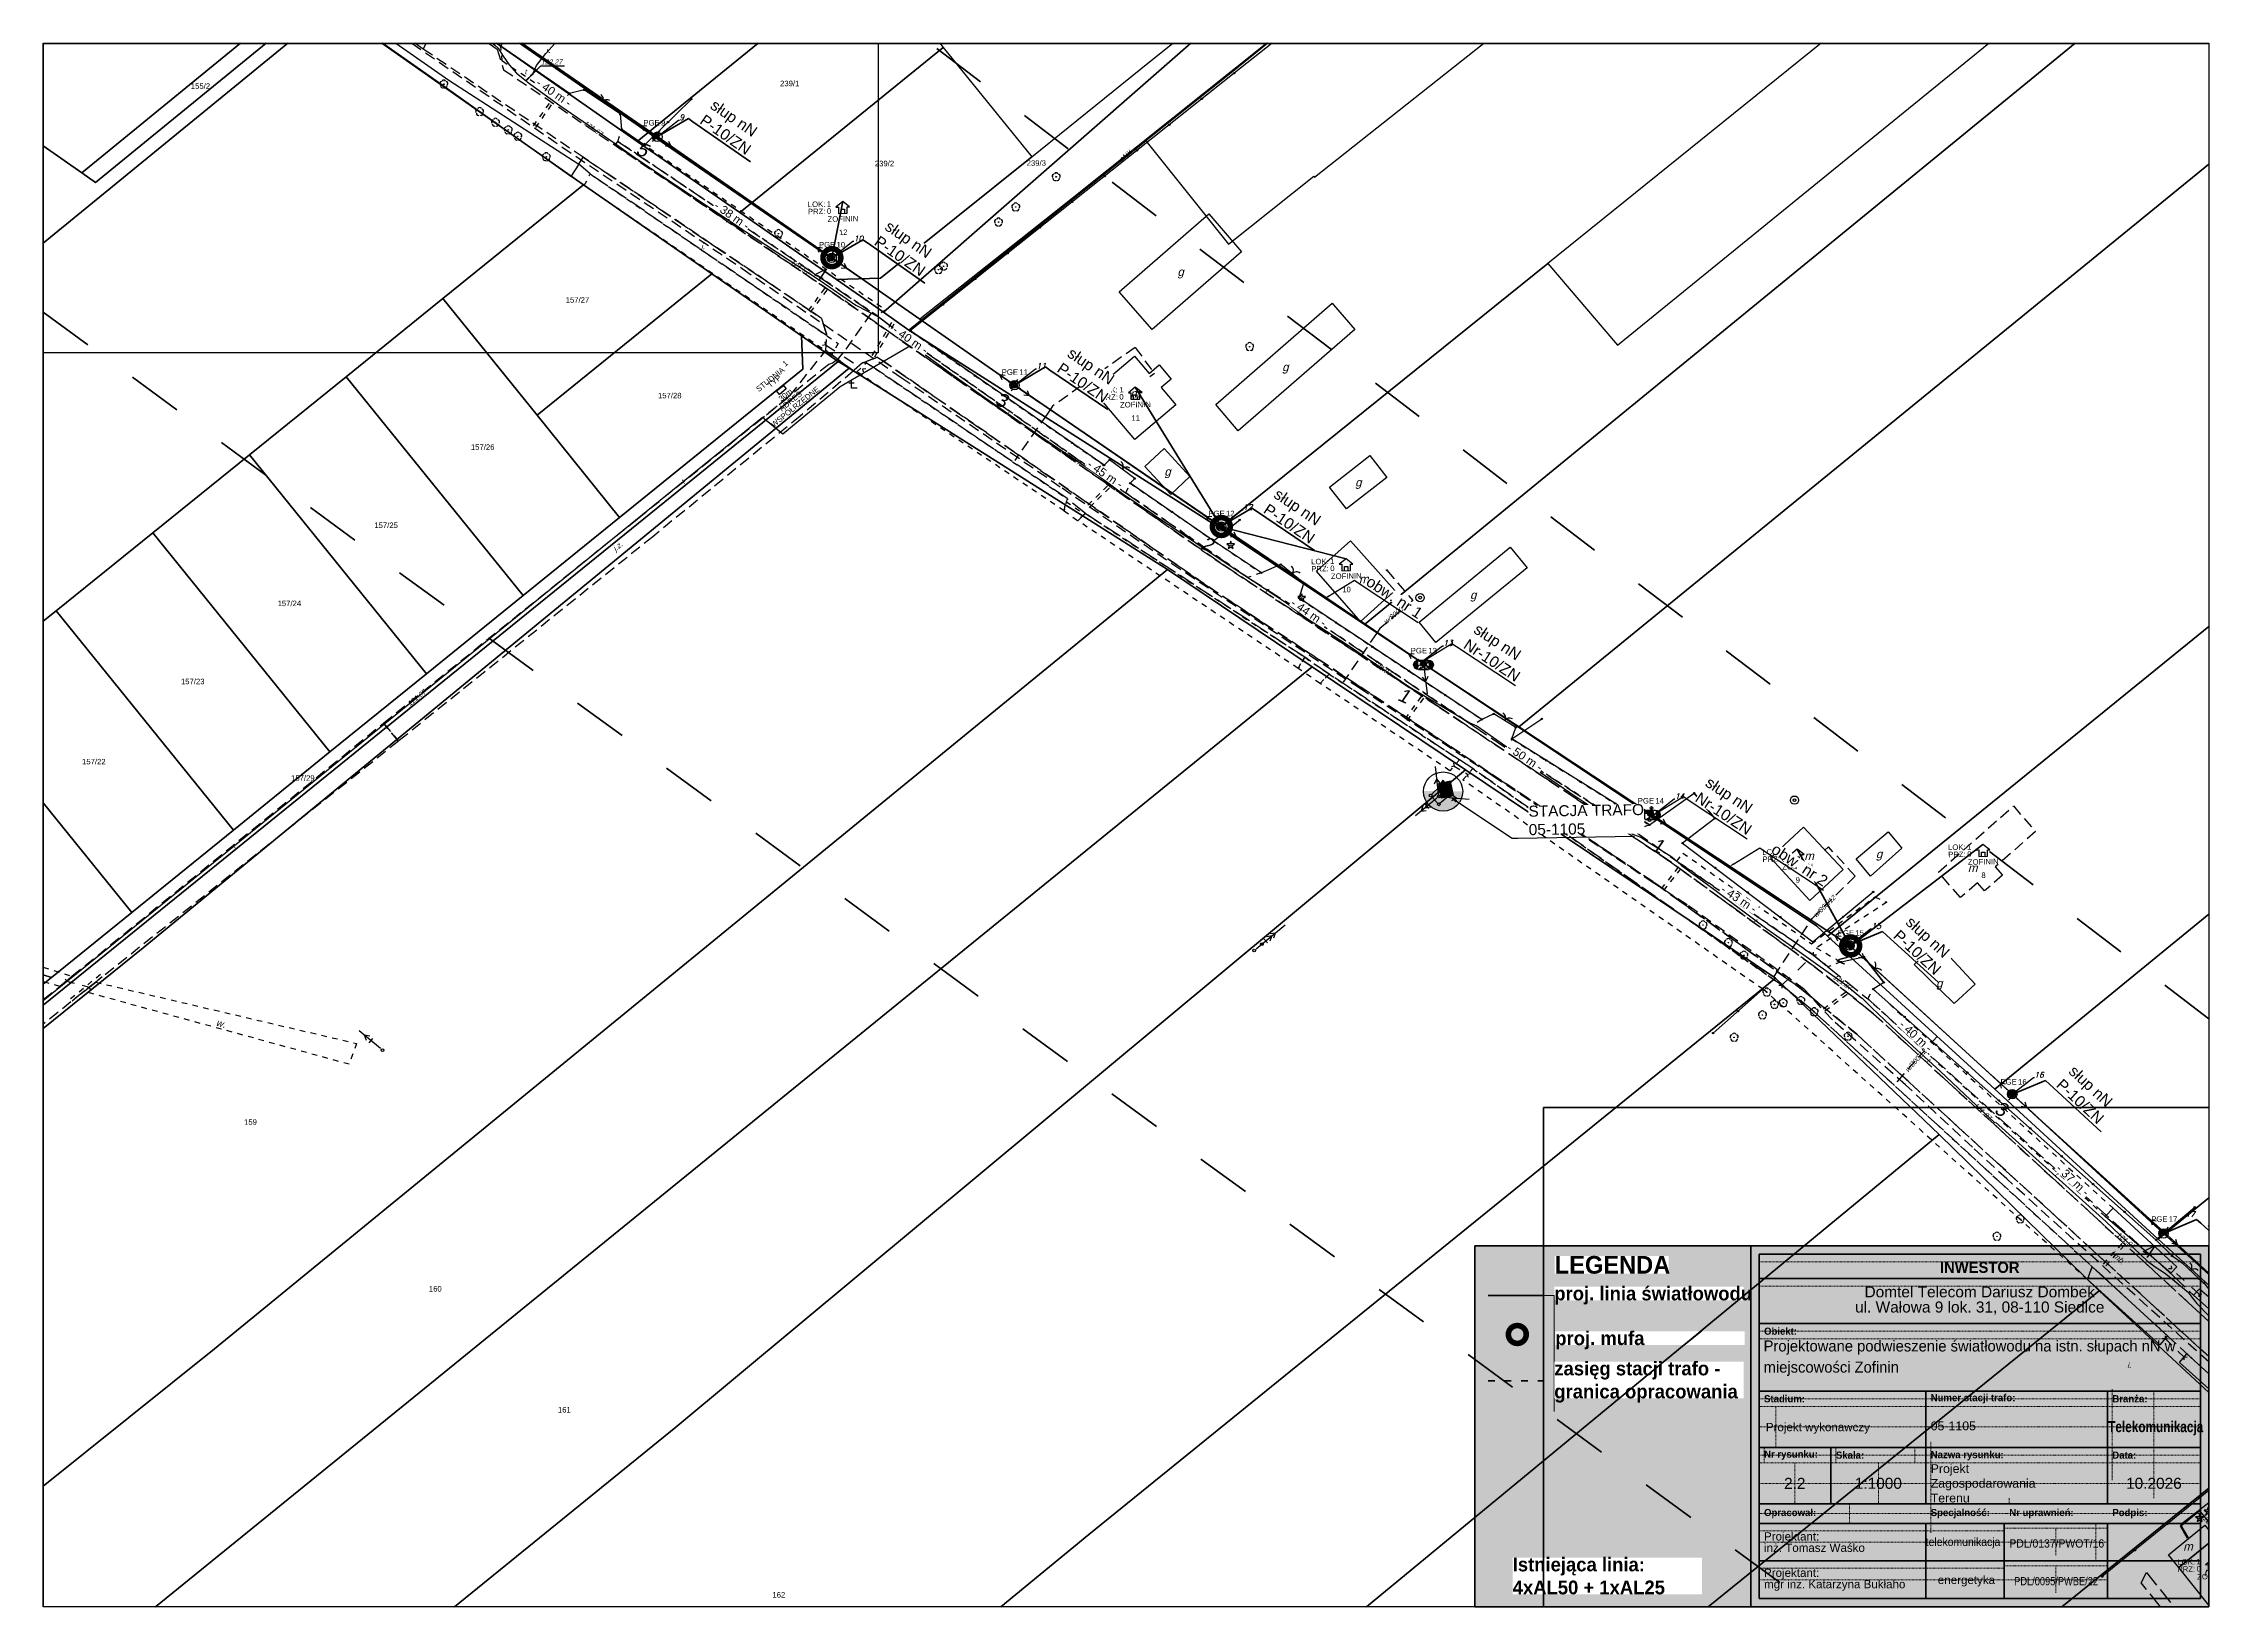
# Paper-space layout '1105-2' of a CAD drawing. Header units: metres, sheet in millimetres. Extents: x 2 to 395, y 1 to 284.
# The model-space entities are those that its viewports show. They can reach past a viewport. Long polylines and large blocks are cut down to what shows.
import ezdxf
from ezdxf import colors
from ezdxf.entities.mleader import LeaderData, LeaderLine
from ezdxf.enums import TextEntityAlignment as Align
from ezdxf.math import Vec2, Vec3

# ---------------------------------------------------------------- set-up
doc = ezdxf.new("R2010")
doc.units = ezdxf.units.M
for name, pattern in [('4001', [0]), ('4002', [2, 1, -1]), ('4003', [3, 2, -1]), ('4004', [4, 3, -1]), ('ACAD_ISO03W100', [30, 12, -18]), ('DGN Style 2', [0.005224, 0.003135, -0.00209])]:
    doc.linetypes.add(name, pattern=pattern)
for name, color, linetype, lineweight, plot in [('!tele', 30, 'Continuous', 50, False), ('@KonstrTabelki', 253, 'DGN Style 2', 0, False), ('_arkusze model', 7, 'Continuous', 50, False)]:
    doc.layers.add(name, color=color, linetype=linetype, lineweight=lineweight, plot=plot)
for name, color, linetype, lineweight in [('!trafo', 6, '4002', 50), ('@Tabelka', 7, 'Continuous', 13), ('_KABEL_ABONENCKI_NAPOWIETRZNY', 104, 'Continuous', 50), ('_MM LINIA Sn', 40, 'Continuous', 30), ('_mm zasięg trafo', 6, 'ACAD_ISO03W100', 35), ('_MUFA', 202, 'Continuous', 30), ('_numery slupow etap 4 cz. 2', 7, 'Continuous', 40), ('_PA_OPCJONALNE', 1, 'Continuous', 30), ('_SIEC_NAPOWIETRZNA', 5, 'Continuous', 50), ('_SLUP_DZIERZAWIONY_ENERGETYCZNY', 1, 'Continuous', 30), ('_STACJA_TRANSFORMATOROWA', 1, 'Continuous', 30), ('_STUDNIA_PROJEKTOWANA', 30, 'Continuous', 30), ('_światłowód', 30, 'Continuous', 50)]:
    doc.layers.add(name, color=color, linetype=linetype, lineweight=lineweight)
for name, color, linetype in [('_INFO_LOKALIZACJA', 7, 'Continuous'), ('_INFO_ZAPAS', 7, 'Continuous'), ('_MM mufy', 3, 'Continuous'), ('_MM opisy', 7, 'Continuous'), ('_MM slupy', 5, 'Continuous'), ('_mm trafo', 3, 'Continuous'), ('Budynki', 7, 'Continuous'), ('Budynki_projektowane', 1, 'Continuous'), ('Cmentarze_i_pomniki', 184, 'Continuous'), ('Drogi', 135, 'Continuous'), ('Dzialki', 165, 'Continuous'), ('Elementy_budynkow', 7, 'Continuous'), ('Ewidencja_drog', 135, 'Continuous'), ('Linie_napowietrzne', 184, 'Continuous'), ('makro-numeracja-punktow', 7, 'Continuous'), ('Ogrodzenia', 184, 'Continuous'), ('Projekty', 252, 'Continuous'), ('Roslinnosc', 104, 'Continuous'), ('Uz_Energia', 1, 'Continuous'), ('Uz_Gaz', 54, 'Continuous'), ('Uz_Specjalne', 7, 'Continuous'), ('Uz_Telekomunikacja', 252, 'Continuous'), ('Wody', 184, 'Continuous')]:
    doc.layers.add(name, color=color, linetype=linetype)
doc.layers.add('DIM', color=7, linetype='Continuous', plot=False)
doc.layers.get('_MUFA').off()
doc.styles.add('BardzoMale-PrawaGora', font='arial.ttf', dxfattribs={"height": 0.0025})
doc.styles.add('DYN_DIM', font='arial.ttf')
doc.styles.add('GeodText', font='romans.shx', dxfattribs={"oblique": 14.323945})
doc.styles.get("Standard").update_dxf_attribs({"font": 'arial.ttf'})
doc.dimstyles.new('opis linie', dxfattribs={"dimtxt": 1.5, "dimasz": 0.18, "dimexe": 0.18, "dimexo": 0.0625, "dimgap": 2.5, "dimtad": 4, "dimdec": 0, "dimzin": 0, "dimdsep": 46, "dimtxsty": 'Standard', "dimcen": 0.09, "dimse1": 1, "dimse2": 1, "dimsd1": 1, "dimsd2": 1, "dimclrt": 256, "dimadec": 0, "dimazin": 0, "dimtfac": 1, "dimtdec": 0, "dimtofl": 0, "dimtmove": 0, "dimatfit": 3, "dimfxl": 1, "dimtfill": 1, "dimtolj": 1, "dimtzin": 0, "dimarcsym": 0})
doc.dimstyles.get("Standard").update_dxf_attribs({"dimtxt": 0.18, "dimasz": 0.18, "dimexe": 0.18, "dimexo": 0.0625, "dimgap": 0.09, "dimtad": 0, "dimtih": 1, "dimtoh": 1, "dimdec": 4, "dimzin": 0, "dimdsep": 46, "dimtxsty": 'Standard', "dimcen": 0.09, "dimadec": 0, "dimazin": 0, "dimtfac": 1, "dimtdec": 4, "dimtofl": 0, "dimtmove": 0, "dimatfit": 3, "dimfxl": 1, "dimtolj": 1, "dimtzin": 0, "dimarcsym": 0})

# ---------------------------------------------------------------- blocks, each defined once
blk = doc.blocks.new('tabelka')
at = {"true_color": 0xffffff, "transparency": 33554687}
h = blk.add_hatch(color=7, dxfattribs=at)
h.dxf.hatch_style = 1
h.paths.add_polyline_path([(-83, 65.41), (0, 65.41), (0, 0), (-83, 0)])
at = {"layer": '@KonstrTabelki', "lineweight": 0}
for p, q in [((-1.5, 62.52), (-81.5, 62.52)), ((-1.5, 58.08), (-81.5, 58.08)), ((-1.5, 49.94), (-81.5, 49.94)), ((-81.5, 48.55), (-1.5, 48.55)), ((-17.47, 39.44), (-17.47, 22.94)), ((-1.5, 37.69), (-81.5, 37.69)), ((-81.5, 36.3), (-1.5, 36.3)), ((-78.46, 36.3), (-78.46, 28.86)), ((-9.93, 19.68), (-9.93, 39.08)), ((-81.5, 32.58), (-1.5, 32.58)), ((-80.6, 28.86), (-80.6, 26.08)), ((-67.58, 28.86), (-67.58, 26.08)), ((-53.27, 26.08), (-53.27, 28.86)), ((-50.39, 29.9), (-50.39, 18.64)), ((-17.47, 28.86), (-17.47, 22.94)), ((-9.93, 19.68), (-9.93, 28.86)), ((-1.5, 27.47), (-81.5, 27.47)), ((-81.5, 26.08), (-1.5, 26.08)), ((-74.99, 18.64), (-74.99, 26.08)), ((-59.88, 18.64), (-59.88, 26.08)), ((-1.5, 27.47), (-18.36, 27.47)), ((-1.5, 22.36), (-81.5, 22.36)), ((-36.15, 19.68), (-36.15, 18.64)), ((-1.5, 22.36), (-18.36, 22.36)), ((-81.5, 16.88), (-1.5, 16.88)), ((-65.11, 18.64), (-65.11, 15.11)), ((-50.39, 18.64), (-50.39, 13.41)), ((-37.05, 13.77), (-81.5, 13.77)), ((-37.05, 14.25), (-18.36, 14.25)), ((-27.71, 14.25), (-27.71, 9.31)), ((-20.43, 15.11), (-20.43, 8.31)), ((-37.05, 11.71), (-81.5, 11.71)), ((-18.36, 11.71), (-37.05, 11.71)), ((-37.05, 6.97), (-81.5, 6.97)), ((-37.05, 4.9), (-81.5, 4.9)), ((-37.05, 7.44), (-18.36, 7.44)), ((-18.36, 4.9), (-37.05, 4.9)), ((-27.71, 7.44), (-27.71, 2.5))]:
    blk.add_line(p, q, dxfattribs=at)
at = {"layer": '@KonstrTabelki'}
for points in [[(-51.29, 28.86), (-51.29, 39.08)], [(-51.29, 18.64), (-51.29, 28.86)]]:
    blk.add_lwpolyline(points, dxfattribs=at)
at = {"layer": '@Tabelka', "lineweight": 40}
for p, q in [((0, 65.41), (-83, 65.41)), ((-83, 65.41), (-83, 0)), ((-81.5, 63.91), (-1.5, 63.91)), ((-1.5, 63.91), (-81.5, 63.91)), ((-81.5, 63.91), (-81.5, 1.5)), ((-1.5, 1.5), (-1.5, 63.91)), ((0, 0), (0, 65.41)), ((-81.5, 59.47), (-1.5, 59.47)), ((-81.5, 51.33), (-1.5, 51.33)), ((-81.5, 39.08), (-1.5, 39.08)), ((-81.5, 39.08), (-18.36, 39.08)), ((-51.29, 28.86), (-51.29, 39.08)), ((-51.29, 28.86), (-51.29, 35.67)), ((-18.36, 39.08), (-18.36, 28.86)), ((-81.5, 28.86), (-18.36, 28.86)), ((-68.48, 18.64), (-68.48, 28.86)), ((-51.29, 18.64), (-51.29, 28.86)), ((-18.36, 28.86), (-1.5, 28.86)), ((-18.36, 28.86), (-18.36, 18.64)), ((-51.29, 18.64), (-51.29, 25.45)), ((-18.36, 25.45), (-18.36, 18.64)), ((-81.5, 18.64), (-1.5, 18.64)), ((-81.5, 18.64), (-1.5, 18.64)), ((-81.5, 15.11), (-1.5, 15.11)), ((-51.29, 1.5), (-51.29, 15.11)), ((-37.05, 1.5), (-37.05, 15.11)), ((-18.36, 15.11), (-18.36, 1.5)), ((-81.5, 8.31), (-1.5, 8.31)), ((-81.5, 8.31), (-1.5, 8.31)), ((-81.5, 1.5), (-1.5, 1.5)), ((-83, 0), (0, 0))]:
    blk.add_line(p, q, dxfattribs=at)
at = {"layer": '@Tabelka'}
for s, insert, char_height, attachment_point, line_spacing_factor in [('{\\fLato Light|b1|i0|c238|p34;INWESTOR}', (-41.5, 62.52), 2, 2, 0.825), ('Domtel Telecom Dariusz Dombek\\Pul. Wałowa 9 lok. 31, 08-110 Siedlce', (-41.5, 58.08), 2, 2, 0.825), ('{\\fLato Light|b1|i0|c238|p34;Obiekt:}', (-80.6, 49.94), 1.3, 4, 0.946154), ('{\\fLato Light|b1|i0|c238|p34;Branża:}', (-17.47, 37.69), 1.3, 4, 0.946154), ('Projekt wykonawczy', (-80.27, 32.34), 1.5, 4, 0.825), ('{\\fLato Light|b1|i0|c238|p34;\\W0.8;Telekomunikacja}', (-9.6, 32.34), 2, 5, 0.76875), ('{\\fLato Light|b1|i0|c238|p34;Nr rysunku:}', (-80.6, 27.47), 1.3, 4, 0.946154), ('{\\fLato Light|b1|i0|c238|p34;Skala:}', (-67.58, 27.47), 1.3, 4, 0.946154), ('{\\fLato Light|b1|i0|c238|p34;Nazwa rysunku:}', (-50.39, 27.38), 1.3, 4, 0.946154), ('{\\fLato Light|b1|i0|c238|p34;Data:}', (-17.47, 27.47), 1.3, 4, 0.946154), ('10.2026', (-9.93, 22.36), 2, 5, 0.825), ('{\\fLato Light|b1|i0|c238|p34;Opracował:}', (-80.6, 16.88), 1.3, 4, 0.946154), ('{\\fLato Light|b1|i0|c238|p34;Specjalność:}', (-50.39, 16.88), 1.3, 4, 0.946154), ('{\\fLato Light|b1|i0|c238|p34;Nr uprawnień:}', (-36.15, 16.88), 1.3, 4, 0.946154), ('{\\fLato Light|b1|i0|c238|p34;Podpis:}', (-17.47, 16.88), 1.3, 4, 0.946154)]:
    blk.add_mtext(s, dxfattribs=dict(at, insert=insert, char_height=char_height, attachment_point=attachment_point, line_spacing_factor=line_spacing_factor))
for s, insert, char_height, width, attachment_point, line_spacing_factor in [('{\\fLato Light|b1|i0|c238|p34;Stadium:}', (-80.6, 37.69), 1.3, 8.6456, 4, 0.946154), ('{\\fLato Light|b1|i0|c238|p34;Numer stacji trafo:}', (-50.39, 37.69), 1.3, 16.1141, 4, 0.946154), ('Projektant:\\Pinż. Tomasz Waśko', (-80.6, 11.71), 1.5, 27.9275, 4, 0.825), ('{\\W0.9;telekomunikacja}', (-44.53, 11.53), 1.5, 22.915, 5, 0.825), ('{\\W0.9;PDL/0137/PWOT/16}', (-27.54, 11.46), 1.5, 22.915, 5, 0.825), ('Projektant:\\Pmgr inż. Katarzyna Bukłaho', (-80.6, 4.9), 1.5, 27.9275, 4, 0.825), ('energetyka', (-43.91, 4.64), 1.5, 22.915, 5, 0.825), ('{\\W0.8;PDL/0095/PWBE/22}', (-27.66, 4.62), 1.5, 22.915, 5, 0.825)]:
    blk.add_mtext(s, dxfattribs=dict(at, insert=insert, char_height=char_height, width=width, attachment_point=attachment_point, line_spacing_factor=line_spacing_factor))
blk = doc.blocks.new('mufa')
at = {"layer": '_MM mufy'}
h = blk.add_hatch(color=256, dxfattribs=at)
h.dxf.hatch_style = 1
h.paths.add_polyline_path([(2.15, 0.12, 1), (-2.1, -0.05, 1)])
h.paths.add_polyline_path([(-1.1, -0.01, -1), (1.15, 0.08, -1)], flags=16)
h.paths.add_polyline_path([(-0.83, 0, -1), (0.88, 0.07, -1)], flags=0)
blk = doc.blocks.new('legenda')
at = {"true_color": 0xffffff, "transparency": 33554687}
h = blk.add_hatch(color=7, dxfattribs=at)
h.dxf.hatch_style = 1
h.paths.add_polyline_path([(-50, 65.41), (0, 65.41), (0, 0), (-50, 0)])
at = {"lineweight": 40}
blk.add_lwpolyline([(0, 65.41), (-50, 65.41), (-50, 0)], dxfattribs=at)
at = {"layer": '_mm zasięg trafo', "lineweight": 40, "ltscale": 0.1}
blk.add_lwpolyline([(-47.62, 40.95), (-37.62, 40.95)], dxfattribs=at)
at = {"layer": '_światłowód', "lineweight": 40}
blk.add_lwpolyline([(-47.62, 56.41), (-37.62, 56.41)], dxfattribs=at)
at = {"layer": '_mm zasięg trafo'}
blk.add_blockref('mufa', (-42.35, 49.31), dxfattribs=at)
at = {"layer": '_mm zasięg trafo', "bg_fill": 3, "box_fill_scale": 1, "bg_fill_color": 256, "bg_fill_transparency": 0}
for s, width, heights, insert, char_height, attachment_point in [('{\\fLato Light|b1|i0|c238|p34;\\C7;LEGENDA}', 20.65, [-3.27], (-35.53, 63.58), 3.2, 1), ('\\pxt4;{\\fLato Light|b1|i0|c238|p34;\\C7;proj. linia światłowodu}', 34.3358, [0], (-35.62, 56.41), 2.5, 4)]:
    blk.add_mtext_dynamic_manual_height_columns(s, width=width, gutter_width=1, heights=heights, dxfattribs=dict(at, insert=insert, char_height=char_height, attachment_point=attachment_point))
at = {"layer": 'Defpoints', "color": 252, "lineweight": 0, "true_color": 0x939598}
blk.add_lwpolyline([(-37.62, 56.41), (-35.62, 56.41), (-35.62, 35.41)], dxfattribs=at)
at = {"layer": '_mm zasięg trafo', "char_height": 2.5, "attachment_point": 4, "bg_fill": 3, "box_fill_scale": 1, "bg_fill_color": 256, "bg_fill_transparency": 0}
for s, heights, insert in [('\\pxt4;{\\fLato Light|b1|i0|c238|p34;\\C7;proj. mufa}', [0], (-35.44, 48.3)), ('\\pxt4;{\\fLato Light|b1|i0|c238|p34;\\C7;zasięg stacji trafo - granica opracowania}', [-7.36], (-35.62, 40.72))]:
    blk.add_mtext_dynamic_manual_height_columns(s, width=34.3358, gutter_width=1, heights=heights, dxfattribs=dict(at, insert=insert))
at = {"lineweight": 40}
blk.add_lwpolyline([(-50, 0), (0, 0), (0, 65.41)], dxfattribs=at)
at = {"layer": '_mm zasięg trafo', "insert": (-43.16, 5.56), "char_height": 2.5, "attachment_point": 4, "bg_fill": 3, "box_fill_scale": 1, "bg_fill_color": 256, "bg_fill_transparency": 0}
blk.add_mtext_dynamic_manual_height_columns('\\pxt4;{\\fLato Light|b1|i0|c238|p34;\\C7;Istniejąca linia:\\P4xAL50 + 1xAL25}', width=34.3358, gutter_width=1, heights=[-6.79], dxfattribs=at)
blk = doc.blocks.new('2283')
at = {"layer": 'Ogrodzenia', "color": 184, "linetype": 'Continuous'}
blk.add_line((0, 0), (0, 1), dxfattribs=at)
blk = doc.blocks.new('1283')
at = {"layer": 'Ogrodzenia', "color": 184, "linetype": 'Continuous'}
for centre, start, end in [((0, 2), 270, 0), ((0, -2), 0, 90)]:
    blk.add_arc(centre, 2, start, end, dxfattribs=at)
blk = doc.blocks.new('1281')
at = {"layer": 'Ogrodzenia', "color": 184, "linetype": 'Continuous'}
for radius in [0.24, 0.16, 0.08]:
    blk.add_circle((0, 0), radius, dxfattribs=at)
blk = doc.blocks.new('1422')
at = {"layer": 'Roslinnosc', "color": 104, "linetype": 'Continuous'}
blk.add_circle((0, 0), 0.1, dxfattribs=at)
for centre, start, end in [((-0.71, 0.23), 102.5, 221.75), ((0, 0.75), 30.19, 149.77), ((0.71, 0.23), 318.3, 77.49), ((-0.44, -0.61), 174.33, 293.45), ((0.44, -0.61), 246.24, 5.74)]:
    blk.add_arc(centre, 0.75, start, end, dxfattribs=at)
blk = doc.blocks.new('2554')
at = {"layer": 'Drogi', "color": 8, "linetype": '4002'}
blk.add_line((0, 0), (0, 1), dxfattribs=at)
blk = doc.blocks.new('1554')
at = {"layer": 'Drogi', "color": 8, "linetype": 'Continuous'}
for p, q in [((-0.75, -0.75), (0, 0)), ((0, 0), (0.75, -0.75))]:
    blk.add_line(p, q, dxfattribs=at)
blk = doc.blocks.new('1371')
at = {"layer": 'Cmentarze_i_pomniki', "color": 184, "linetype": 'Continuous'}
for p, q in [((-1, 2), (1, 2)), ((0, 0), (0, 3)), ((2, 0), (0, 0))]:
    blk.add_line(p, q, dxfattribs=at)
blk = doc.blocks.new('1651')
at = {"layer": 'Wody', "color": 184, "linetype": 'Continuous'}
for radius in [1.5, 0.5]:
    blk.add_circle((0, 0), radius, dxfattribs=at)
blk = doc.blocks.new('1412')
at = {"layer": 'Roslinnosc', "color": 104, "linetype": 'Continuous'}
for p, q in [((-0.33, 0.47), (-1.43, 0.47)), ((-1.43, 0.47), (-0.55, -0.17)), ((0, 1.5), (-0.33, 0.47)), ((0.33, 0.47), (0, 1.5)), ((1.43, 0.47), (0.33, 0.47)), ((0.55, -0.17), (1.43, 0.47)), ((-0.55, -0.17), (-0.88, -1.21)), ((-0.88, -1.21), (0, -0.57)), ((0, -0.57), (0.88, -1.21)), ((0.88, -1.21), (0.55, -0.17))]:
    blk.add_line(p, q, dxfattribs=at)
blk.add_circle((0, 0), 0.1, dxfattribs=at)
blk = doc.blocks.new('1362')
at = {"layer": 'Linie_napowietrzne', "color": 184, "linetype": 'Continuous'}
for p, q in [((0, 0), (0, 4)), ((0, 4), (1.5, 2)), ((1, 5), (1.5, 6)), ((1.5, 2), (1.5, 6)), ((1.5, 6), (2, 5))]:
    blk.add_line(p, q, dxfattribs=at)
blk = doc.blocks.new('1363')
at = {"layer": 'Linie_napowietrzne', "color": 184, "linetype": 'Continuous'}
for p, q in [((-1.5, 0), (-2.5, 0)), ((0, 1.5), (0, 2.5)), ((1.5, 0), (2.5, 0)), ((0, -1.5), (0, -2.5))]:
    blk.add_line(p, q, dxfattribs=at)
blk.add_circle((0, 0), 0.5, dxfattribs=at)
blk = doc.blocks.new('1714')
at = {"layer": 'Projekty', "color": 5, "linetype": 'Continuous'}
for radius in [0.16, 0.08]:
    blk.add_circle((0, 0), radius, dxfattribs=at)
blk = doc.blocks.new('1365')
at = {"layer": 'Linie_napowietrzne', "color": 184, "linetype": 'Continuous'}
for p, q in [((-1, 6.8), (0, 8.5)), ((0, 1), (0, 11)), ((1, 6.8), (0, 8.5)), ((-1, 5.5), (1, 5.5))]:
    blk.add_line(p, q, dxfattribs=at)
blk = doc.blocks.new('1361')
at = {"layer": 'Linie_napowietrzne', "color": 184, "linetype": 'Continuous'}
blk.add_circle((0, 0), 0.5, dxfattribs=at)
blk = doc.blocks.new('2361')
at = {"layer": 'Linie_napowietrzne', "color": 184, "linetype": 'Continuous'}
for p, q in [((0, 0.66), (0, 1)), ((0, 0.33), (0, 0.6)), ((0, 0), (0, 0.3))]:
    blk.add_line(p, q, dxfattribs=at)
blk = doc.blocks.new('1366')
at = {"layer": 'Linie_napowietrzne', "color": 184, "linetype": 'Continuous'}
for p, q in [((0, 1), (0, 11)), ((-1, 4.8), (0, 6.5)), ((1, 4.8), (0, 6.5))]:
    blk.add_line(p, q, dxfattribs=at)
blk = doc.blocks.new('1753')
at = {"layer": 'Uz_Telekomunikacja', "color": 220, "linetype": 'Continuous'}
for radius in [0.16, 0.08]:
    blk.add_circle((0, 0), radius, dxfattribs=at)
blk = doc.blocks.new('1756')
at = {"layer": 'Uz_Telekomunikacja', "color": 220, "linetype": 'Continuous'}
for radius in [0.16, 0.08]:
    blk.add_circle((0, 0), radius, dxfattribs=at)
blk = doc.blocks.new('1746')
at = {"layer": 'Uz_Gaz', "color": 54, "linetype": 'Continuous'}
for radius in [0.16, 0.08]:
    blk.add_circle((0, 0), radius, dxfattribs=at)
blk = doc.blocks.new('ADRES')
for points in [[(0.79, -2.15), (0.79, -2.15), (0.79, -0.99), (1.24, -0.99), (0, 0), (-1.24, -0.99), (-0.79, -0.99), (-0.79, -2.15), (0.79, -2.15), (0.79, -2.15)], [(-0.31, -2.15), (-0.31, -1.4), (0.31, -1.4), (0.31, -2.15)]]:
    blk.add_lwpolyline(points)
at = {"color": 212, "insert": (-3.15, -0.43), "char_height": 1, "width": 1e-16, "attachment_point": 6}
blk.add_mtext('LOK:  ', dxfattribs=at)
at = {"color": 4, "insert": (-3.15, -1.72), "char_height": 1, "width": 1e-16, "attachment_point": 6}
blk.add_mtext('PRZ: ', dxfattribs=at)
at = {"color": 7}
for tag, flags, p in [('ID_OBSZARU', 13, (29.07, 23.06)), ('WOJEWODZTWO', 13, (23.29, 19.95)), ('POWIAT', 13, (29.07, 18.51)), ('GMINA', 13, (29.07, 16.8)), ('TERC', 13, (29.07, 15.22)), ('SIMC', 13, (29.07, 13.42)), ('ULIC', 13, (29.07, 11.76)), ('SZEROKOSC_GEOGRAFICZNA', 13, (18.71, 10.18)), ('DLUGOSC_GEOGRAFICZNA', 13, (29.07, 8.25)), ('KATEGORIA_STAWKI_JEDNOSTKOWEJ_100', 13, (29.07, 4.77)), ('KWOTA_STAWKI_JEDNOSTKOWEJ_100', 13, (29.07, 2.89)), ('DOFINANSOWANIE_95', 13, (29.07, 0.87)), ('MIEJSCOWOSC', 12, (0, -3.65)), ('ULICA', 12, (0, -4.88)), ('NR_PORZADKOWY', 12, (0, -6.09))]:
    blk.add_attdef(tag, text='', height=1, dxfattribs=dict(at, flags=flags)).set_placement(p, align=Align.CENTER)
at = {"color": 1}
for tag, flags, p in [('ID_PA', 5, (29.07, 21.57)), ('RODZAJ_OBIEKTU', 5, (29.07, 6.63)), ('ZAPAS', 13, (29.07, -2.62))]:
    blk.add_attdef(tag, text='', height=1, dxfattribs=dict(at, flags=flags)).set_placement(p, align=Align.CENTER)
at = {"color": 212, "flags": 12}
blk.add_attdef('LICZBA_LOKALI', text='', height=1, dxfattribs=at).set_placement((-2.88, -0.43), align=Align.MIDDLE_LEFT)
at = {"color": 150, "flags": 12}
for tag, p in [('MUFA', (1.78, -0.93)), ('NUMER_WLOKNA', (1.86, -2.2))]:
    blk.add_attdef(tag, p, '', height=1, dxfattribs=at)
at = {"color": 7, "style": 'DYN_DIM', "flags": 13}
blk.add_attdef('ODC_FUNKCJONALNY', text='', height=1, dxfattribs=at).set_placement((29.07, -1.01), align=Align.CENTER)
at = {"color": 4, "flags": 12}
blk.add_attdef('LICZBA_SED_W_DANYM_PA', text='', height=1, dxfattribs=at).set_placement((-2.88, -1.72), align=Align.MIDDLE_LEFT)
blk = doc.blocks.new('STACJA_TRANSFORMATOROWA')
at = {"layer": '_STACJA_TRANSFORMATOROWA', "ltscale": 0.8}
h = blk.add_hatch(color=256, dxfattribs=at)
h.paths.add_polyline_path([(-3.55, 0.1), (3.55, 0.05, 0.978096)])
h.paths.add_polyline_path([(3.55, 0, 0.003703), (3.55, 0.05), (-3.55, 0.1, 1.014849)])
h.paths.add_polyline_path([(-3.55, 0.1), (3.55, 0.05, 0.978096)])
at = {"layer": '_STACJA_TRANSFORMATOROWA'}
blk.add_circle((0, 0), 3.55, dxfattribs=at)
blk = doc.blocks.new('SLUP_DZIERZAWIONY')
h = blk.add_hatch(color=256)
h.dxf.hatch_style = 1
h.paths.add_polyline_path([(0.53, 0, 1), (-0.53, 0, 1)])
at = {"lineweight": 30}
blk.add_circle((0, 0), 0.527, dxfattribs=at)
at = {"color": 7, "style": 'DYN_DIM', "flags": 13}
blk.add_attdef('ODC_FUNKCJONALNY', text='', height=1, dxfattribs=at).set_placement((0.36, 3.33), align=Align.CENTER)
at = {"color": 7, "flags": 12}
blk.add_attdef('WLASCICIEL', text='', height=1, dxfattribs=at).set_placement((0.63, 1.89), align=Align.RIGHT)
blk.add_attdef('SLUP_NUMER', (0.87, 1.89), '', height=1, dxfattribs=at)
blk.add_attdef('TYP', text='', height=1, dxfattribs=at).set_placement((0, -2.82), align=Align.CENTER)
blk = doc.blocks.new('MUFA_II')
at = {"layer": '_MM mufy'}
h = blk.add_hatch(color=256, dxfattribs=at)
h.dxf.hatch_style = 1
h.paths.add_polyline_path([(2.15, 0.12, 1), (-2.1, -0.05, 1)])
h.paths.add_polyline_path([(-1.1, -0.01, -1), (1.15, 0.08, -1)], flags=16)
h.paths.add_polyline_path([(-0.83, 0, -1), (0.88, 0.07, -1)], flags=0)
blk = doc.blocks.new('STUDNIA_PROJEKTOWANA')
at = {"layer": '_STUDNIA_PROJEKTOWANA'}
blk.add_lwpolyline([(-0.8, -0.4), (-0.8, 0.4), (0.8, 0.4), (0.8, -0.4)], close=True, dxfattribs=at)
at = {"layer": '_STUDNIA_PROJEKTOWANA', "style": 'DYN_DIM'}
blk.add_text('STUDNIA', height=1, dxfattribs=at).set_placement((-3.45, 2.25))
for tag, flags, p in [('ODC_FUNKCJONALNY', 13, (0, 3.75)), ('TYP', 12, (0, 0.98)), ('DLUGOSC_ZAPASU', 12, (0, -1.68)), ('WSPOLRZEDNE', 12, (0, -4.65)), ('ADRES', 12, (0, -3.33))]:
    blk.add_attdef(tag, text='', height=1, dxfattribs=dict(at, flags=flags)).set_placement(p, align=Align.CENTER)
at = {"layer": '_STUDNIA_PROJEKTOWANA', "style": 'DYN_DIM', "flags": 12}
blk.add_attdef('NUMER', (3.17, 2.25), '', height=1, dxfattribs=at)
blk = doc.blocks.new('ZN')
at = {"layer": '_MM slupy', "transparency": 33554687}
h = blk.add_hatch(color=256, dxfattribs=at)
h.dxf.hatch_style = 1
h.paths.add_polyline_path([(0, -0.86), (0, 0.86, 1)])
at = {"layer": '_MM slupy'}
blk.add_circle((0, 0), 0.857, dxfattribs=at)
blk = doc.blocks.new('R')
at = {"layer": '_MM slupy', "transparency": 33554687}
h = blk.add_hatch(color=256, dxfattribs=at)
h.dxf.hatch_style = 1
h.paths.add_polyline_path([(-0.93, -0.86), (-0.93, 0.86, 1)])
h = blk.add_hatch(color=256, dxfattribs=at)
h.dxf.hatch_style = 1
h.paths.add_polyline_path([(0.93, 0.86), (0.93, -0.86, 1)])
at = {"layer": '_MM slupy'}
for points in [[(-0.93, 0.86), (0.93, 0.86)], [(-0.93, -0.86), (0.93, -0.86)]]:
    blk.add_lwpolyline(points, dxfattribs=at)
for centre in [(-0.93, 0), (0.93, 0)]:
    blk.add_circle(centre, 0.857, dxfattribs=at)
blk = doc.blocks.new('trafo')
at = {"layer": '_mm trafo'}
h = blk.add_hatch(color=256, dxfattribs=at)
h.dxf.hatch_style = 1
h.paths.add_polyline_path([(-1.15, 1.02), (-0.52, -1.51), (1.64, -0.96), (1.01, 1.59)])
at = {"layer": '_MM LINIA Sn', "color": 2, "lineweight": 60}
for p, q in [((0.58, 0.02), (-0.43, 0.9)), ((-0.32, -0.23), (0.58, 0.02)), ((0.58, -0.92), (-0.32, -0.23)), ((0.55, -0.72), (0.41, -0.9)), ((0.41, -0.9), (0.58, -0.92)), ((0.58, -0.92), (0.55, -0.72))]:
    blk.add_line(p, q, dxfattribs=at)
at = {"layer": '_mm trafo', "flags": 128}
blk.add_lwpolyline([(-0.52, -1.52), (1.64, -0.96), (0.98, 1.58), (-1.17, 0.99), (-0.52, -1.52)], close=True, dxfattribs=at)
blk = doc.blocks.new('*D277')
at = {"layer": 'Defpoints', "color": 0}
for p in [(7544529.27, 5808919.81), (7544562.17, 5808897.23), (7544561.74, 5808896.61)]:
    blk.add_point(p, dxfattribs=at)
at = {"layer": 'DIM', "insert": (7544543.44, 5808905.21), "char_height": 1.5, "attachment_point": 5, "rotation": 325.5318, "bg_fill": 3, "box_fill_scale": 1.1, "bg_fill_color": 9, "bg_fill_true_color": 13158600, "bg_fill_transparency": 0}
blk.add_mtext('\\A1;- 40 m -', dxfattribs=at)
blk = doc.blocks.new('*D278')
at = {"layer": 'Defpoints', "color": 0}
for p in [(7544562.17, 5808897.23), (7544593.36, 5808874.65), (7544593.79, 5808875.27)]:
    blk.add_point(p, dxfattribs=at)
at = {"layer": 'DIM', "insert": (7544575.69, 5808882.95), "char_height": 1.5, "attachment_point": 5, "rotation": 325.2253, "bg_fill": 3, "box_fill_scale": 1.1, "bg_fill_color": 9, "bg_fill_true_color": 13158600, "bg_fill_transparency": 0}
blk.add_mtext('\\A1;- 38 m -', dxfattribs=at)
blk = doc.blocks.new('*D279')
at = {"layer": 'Defpoints', "color": 0}
for p in [(7544593.79, 5808875.27), (7544626.49, 5808851.56), (7544626.92, 5808852.18)]:
    blk.add_point(p, dxfattribs=at)
at = {"layer": 'DIM', "insert": (7544608.06, 5808860.43), "char_height": 1.5, "attachment_point": 5, "rotation": 325.1254, "bg_fill": 3, "box_fill_scale": 1.1, "bg_fill_color": 9, "bg_fill_true_color": 13158600, "bg_fill_transparency": 0}
blk.add_mtext('\\A1;- 40 m -', dxfattribs=at)
blk = doc.blocks.new('*D280')
at = {"layer": 'Defpoints', "color": 0}
for p in [(7544626.92, 5808852.18), (7544664.36, 5808826.58), (7544663.93, 5808825.96)]:
    blk.add_point(p, dxfattribs=at)
at = {"layer": 'DIM', "insert": (7544643.37, 5808836.07), "char_height": 1.5, "attachment_point": 5, "rotation": 325.6322, "bg_fill": 3, "box_fill_scale": 1.1, "bg_fill_color": 9, "bg_fill_true_color": 13158600, "bg_fill_transparency": 0}
blk.add_mtext('\\A1;- 45 m -', dxfattribs=at)
blk = doc.blocks.new('*D281')
at = {"layer": 'Defpoints', "color": 0}
for p in [(7544664.36, 5808826.58), (7544700.23, 5808801.34), (7544700.65, 5808801.96)]:
    blk.add_point(p, dxfattribs=at)
at = {"layer": 'DIM', "insert": (7544680.26, 5808810.96), "char_height": 1.5, "attachment_point": 5, "rotation": 325.849, "bg_fill": 3, "box_fill_scale": 1.1, "bg_fill_color": 9, "bg_fill_true_color": 13158600, "bg_fill_transparency": 0}
blk.add_mtext('\\A1;- 44 m -', dxfattribs=at)
blk = doc.blocks.new('*D282')
at = {"layer": 'Defpoints', "color": 0}
for p in [(7544700.65, 5808801.96), (7544742.22, 5808773.57), (7544742.64, 5808774.19)]:
    blk.add_point(p, dxfattribs=at)
at = {"layer": 'DIM', "insert": (7544719.43, 5808784.73), "char_height": 1.5, "attachment_point": 5, "rotation": 326.5256, "bg_fill": 3, "box_fill_scale": 1.1, "bg_fill_color": 9, "bg_fill_true_color": 13158600, "bg_fill_transparency": 0}
blk.add_mtext('\\A1;- 50 m -', dxfattribs=at)
blk = doc.blocks.new('*D283')
at = {"layer": 'Defpoints', "color": 0}
for p in [(7544742.64, 5808774.19), (7544777.84, 5808750.02), (7544778.25, 5808750.65)]:
    blk.add_point(p, dxfattribs=at)
at = {"layer": 'DIM', "insert": (7544758.23, 5808759.07), "char_height": 1.5, "attachment_point": 5, "rotation": 326.5294, "bg_fill": 3, "box_fill_scale": 1.1, "bg_fill_color": 9, "bg_fill_true_color": 13158600, "bg_fill_transparency": 0}
blk.add_mtext('\\A1;- 43 m -', dxfattribs=at)
blk = doc.blocks.new('*D284')
at = {"layer": 'Defpoints', "color": 0}
for p in [(7544778.25, 5808750.65), (7544807.27, 5808723.12), (7544807.78, 5808723.68)]:
    blk.add_point(p, dxfattribs=at)
at = {"layer": 'DIM', "insert": (7544790.3, 5808734.2), "char_height": 1.5, "attachment_point": 5, "rotation": 317.5892, "bg_fill": 3, "box_fill_scale": 1.1, "bg_fill_color": 9, "bg_fill_true_color": 13158600, "bg_fill_transparency": 0}
blk.add_mtext('\\A1;- 40 m -', dxfattribs=at)
blk = doc.blocks.new('*D285')
at = {"layer": 'Defpoints', "color": 0}
for p in [(7544807.78, 5808723.68), (7544834.68, 5808697.87), (7544835.19, 5808698.42)]:
    blk.add_point(p, dxfattribs=at)
at = {"layer": 'DIM', "insert": (7544818.76, 5808708.09), "char_height": 1.5, "attachment_point": 5, "rotation": 317.3386, "bg_fill": 3, "box_fill_scale": 1.1, "bg_fill_color": 9, "bg_fill_true_color": 13158600, "bg_fill_transparency": 0}
blk.add_mtext('\\A1;- 37 m -', dxfattribs=at)
blk = doc.blocks.new('*D286')
at = {"layer": 'Defpoints', "color": 0}
for p in [(7544835.19, 5808698.42), (7544865.69, 5808669.68), (7544866.19, 5808670.23)]:
    blk.add_point(p, dxfattribs=at)
at = {"layer": 'DIM', "insert": (7544848, 5808681.36), "char_height": 1.5, "attachment_point": 5, "rotation": 317.7227, "bg_fill": 3, "box_fill_scale": 1.1, "bg_fill_color": 9, "bg_fill_true_color": 13158600, "bg_fill_transparency": 0}
blk.add_mtext('\\A1;- 42 m -', dxfattribs=at)
blk = doc.blocks.new('q')
at = {"layer": '_MM slupy'}
blk.add_blockref('ZN', (0, 0), dxfattribs=at)
at = {"layer": '_MM opisy'}
ml = blk.add_multileader_mtext('Standard', dxfattribs=at)
ml.set_content('\\pxql;słup nN\\PP-10/ZN', color=256)
ml.set_leader_properties()
ml.build(insert=Vec2(0, 0))
ml.multileader.update_dxf_attribs({"has_text_frame": 1, "text_left_attachment_type": 5, "text_right_attachment_type": 5, "dogleg_length": 1, "arrow_head_size": 1})
ctx = ml.context
ctx.base_point, ctx.char_height, ctx.arrow_head_size, ctx.landing_gap_size, ctx.plane_origin = Vec3(3.75, 5.9), 2, 1, 1, Vec3(1.72, -1.42)
ctx.left_attachment, ctx.right_attachment = 5, 5
notes = []
notes.append((ctx, [(0, (1, 1, 0), (2.75, 5.9), (1, 0), 1, [(0, [(0, 0), (2.75, 5.9)], 0, [])])]))
ctx.mtext.insert, ctx.mtext.flow_direction = Vec3(4.75, 11.7), 5
ctx.mtext.has_bg_fill, ctx.mtext.bg_color, ctx.mtext.bg_scale_factor, ctx.mtext.bg_transparency, ctx.mtext.use_window_bg_color = 1, -1023410175, 1, 0, 1
for ctx, leaders in notes:
    for number, flags, end, landing, length, lines in leaders:
        leader = LeaderData()
        leader.index, (leader.has_last_leader_line, leader.has_dogleg_vector, leader.attachment_direction) = number, flags
        leader.last_leader_point, leader.dogleg_vector, leader.dogleg_length = Vec3(end), Vec3(landing), length
        for number, points, colour, breaks in lines:
            line = LeaderLine()
            line.index, line.vertices, line.color, line.breaks = number, Vec3.list(points), colors.encode_raw_color(colour), breaks
            leader.lines.append(line)
        ctx.leaders.append(leader)

msp = doc.modelspace()

# ---------------------------------------------------------------- linework, layer by layer
at = {"layer": '!tele'}
msp.add_lwpolyline([(7544529.27, 5808919.81), (7544562.17, 5808897.23), (7544593.79, 5808875.27), (7544626.92, 5808852.18), (7544664.36, 5808826.58), (7544700.65, 5808801.96), (7544742.64, 5808774.19), (7544778.25, 5808750.65), (7544807.78, 5808723.68), (7544835.19, 5808698.42), (7544866.19, 5808670.23)], dxfattribs=at)
at = {"layer": '!trafo', "ltscale": 10}
msp.add_lwpolyline([(7544322.76, 5809134.51), (7544224.4, 5809031.13), (7545058.88, 5808420.59), (7545132.63, 5808516.69)], close=True, dxfattribs=at)
at = {"layer": '_KABEL_ABONENCKI_NAPOWIETRZNY'}
for points in [[(7544595.77, 5808885.49), (7544593.79, 5808875.27), (7544593.38, 5808875.38), (7544561.9, 5808897.05), (7544529.53, 5808919.44), (7544529.48, 5808919.79)], [(7544648.78, 5808851.82), (7544664.38, 5808826.54)], [(7544687.01, 5808820.73), (7544664.38, 5808826.54)], [(7544768.8, 5808768.08), (7544778.46, 5808750.51)], [(7544802.46, 5808768.94), (7544778.46, 5808750.51)], [(7544844.04, 5808639.39), (7544866.19, 5808670.23)]]:
    msp.add_lwpolyline(points, dxfattribs=at)
at = {"layer": '_SIEC_NAPOWIETRZNA', "elevation": 122.55}
for points in [[(7544701.06, 5808801.68), (7544664.38, 5808826.54), (7544626.92, 5808852.18), (7544593.79, 5808875.27), (7544561.96, 5808897.37), (7544529.48, 5808919.79), (7544499.04, 5808940.84), (7544469.59, 5808960.98), (7544444.31, 5808960.01), (7544402.52, 5808988.92)], [(7544742.21, 5808774.47), (7544701.06, 5808801.68)], [(7544866.2, 5808670.24), (7544835.28, 5808698.65), (7544807.96, 5808723.51), (7544778.46, 5808750.51), (7544742.21, 5808774.47)]]:
    msp.add_lwpolyline(points, dxfattribs=at)
at = {"layer": 'Budynki', "color": 7, "linetype": '4001'}
for points in [[(7544553.05, 5808923.85, 0), (7544556.56, 5808921.46, 0), (7544552.31, 5808915.21, 0), (7544548.8, 5808917.6, 0), (7544553.05, 5808923.85, 0)], [(7544645.89, 5808869.14, 0), (7544662.14, 5808883.23, 0), (7544668.09, 5808876.36, 0), (7544651.85, 5808862.27, 0), (7544645.89, 5808869.14, 0)], [(7544688.58, 5808862.26, 0), (7544667.43, 5808843.91, 0), (7544663.38, 5808848.71, 0), (7544684.47, 5808867.06, 0), (7544684.73, 5808866.76, 0), (7544688.58, 5808862.26, 0)], [(7544648.75, 5808842.34, 0), (7544641.23, 5808851.19, 0), (7544648.65, 5808857.45, 0), (7544651.32, 5808854.3, 0), (7544653.15, 5808855.85, 0), (7544655.31, 5808853.31, 0), (7544653.48, 5808851.76, 0), (7544656.14, 5808848.62, 0), (7544648.75, 5808842.34, 0)], [(7544658.71, 5808835.61, 0), (7544655.23, 5808832.4, 0), (7544650.54, 5808837.48, 0), (7544654.02, 5808840.69, 0), (7544658.71, 5808835.61, 0)], [(7544694.42, 5808835.47, 122.63), (7544687.1, 5808829.75, 122.07), (7544684, 5808833.71, 120.92), (7544691.32, 5808839.44, 122.63), (7544694.42, 5808835.47, 122.63)], [(7544689.62, 5808809.37, 122.75), (7544681.67, 5808818.49, 122.4), (7544687.82, 5808823.98, 122.39), (7544695.88, 5808814.96, 122.75), (7544689.62, 5808809.37, 122.75)], [(7544719.82, 5808819.07, 123.32), (7544703.31, 5808805.52, 122.19), (7544700.24, 5808809.26, 122.46), (7544716.75, 5808822.81, 123.32), (7544719.82, 5808819.07, 123.32)], [(7544777.1, 5808764.39, 0), (7544771.11, 5808758.8, 0), (7544763.94, 5808766.51, 0), (7544769.94, 5808772.09, 0), (7544777.1, 5808764.39, 0)], [(7544787.76, 5808768.28, 121.9), (7544782.1, 5808763.2, 122.31), (7544779.47, 5808766.32, 121.59), (7544785.28, 5808771.22, 121.9), (7544787.76, 5808768.28, 121.9)], [(7544797.27, 5808740.11, 0), (7544789.98, 5808747.17, 0), (7544794.16, 5808751.05, 0), (7544801.06, 5808743.62, 0), (7544797.27, 5808740.11, 0)], [(7544842.66, 5808645.54, 0), (7544844.52, 5808643.19, 0), (7544850.06, 5808636.31, 0), (7544843.45, 5808630.93, 0), (7544837.94, 5808637.84, 0), (7544836.07, 5808640.18, 0), (7544842.66, 5808645.54, 0)]]:
    msp.add_polyline3d(points, dxfattribs=at)
at = {"layer": 'Budynki_projektowane', "color": 1, "linetype": '4003'}
msp.add_polyline3d([(7544807.99, 5808775.91, 0), (7544811.96, 5808771.29, 0), (7544804.7, 5808764.88, 0), (7544806, 5808763.39, 0), (7544802.76, 5808760.53, 0), (7544801.45, 5808761.96, 0), (7544798.38, 5808759.3, 0), (7544794.42, 5808763.92, 0), (7544807.99, 5808775.91, 0)], dxfattribs=at)
at = {"layer": 'Drogi', "color": 8, "linetype": '4003'}
for p, q in [((7544519.71, 5808913.13, 122.34), (7544442.46, 5808967.34, 122.1)), ((7544519.71, 5808913.13, 122.34), (7544522.19, 5808917.57, 122.35)), ((7544522.19, 5808917.57, 122.35), (7544519.71, 5808913.13, 122.34)), ((7544526.72, 5808917.46, 122.24), (7544533.15, 5808913.08, 122.24)), ((7544548.74, 5808893.5, 122.34), (7544519.71, 5808913.13, 122.34)), ((7544533.15, 5808913.08, 122.24), (7544534.3, 5808909.37, 122.44)), ((7544534.3, 5808909.37, 122.44), (7544594.33, 5808868.71, 122.75)), ((7544591.96, 5808864.28, 122.8), (7544548.74, 5808893.5, 122.34)), ((7544594.33, 5808868.71, 122.75), (7544664.21, 5808819.97, 122.87)), ((7544592.86, 5808861.48, 122.7), (7544591.96, 5808864.28, 122.8)), ((7544592.71, 5808858.49, 122.6), (7544592.86, 5808861.48, 122.7)), ((7544586.19, 5808850.27, 122.6), (7544592.71, 5808858.49, 122.6)), ((7544592.71, 5808858.49, 122.6), (7544597.73, 5808854.77, 122.68)), ((7544597.73, 5808854.77, 122.68), (7544592.71, 5808858.49, 122.6)), ((7544597.73, 5808854.77, 122.68), (7544588.04, 5808846.57, 122.52)), ((7544599.37, 5808856.22, 122.73), (7544597.73, 5808854.77, 122.68)), ((7544602.07, 5808857.28, 122.72), (7544599.37, 5808856.22, 122.73)), ((7544661.31, 5808816.16, 122.88), (7544602.07, 5808857.28, 122.72)), ((7544558.59, 5808827.99, 122.68), (7544586.19, 5808850.27, 122.6)), ((7544588.04, 5808846.57, 122.52), (7544561.35, 5808824.73, 122.61)), ((7544512.52, 5808790.92, 122.94), (7544558.59, 5808827.99, 122.68)), ((7544561.35, 5808824.73, 122.61), (7544515.27, 5808787.67, 122.91)), ((7544664.21, 5808819.97, 122.87), (7544703.96, 5808793.78, 123.01)), ((7544701.36, 5808789.73, 123), (7544661.31, 5808816.16, 122.88)), ((7544456.07, 5808745.05, 122.57), (7544512.52, 5808790.92, 122.94)), ((7544515.27, 5808787.67, 122.91), (7544512.52, 5808790.92, 122.94)), ((7544512.52, 5808790.92, 122.94), (7544515.27, 5808787.67, 122.91)), ((7544703.96, 5808793.78, 123.01), (7544745.61, 5808765.94, 122.91)), ((7544515.27, 5808787.67, 122.91), (7544460.39, 5808743.97, 122.54)), ((7544742.61, 5808762.21, 122.91), (7544701.36, 5808789.73, 123)), ((7544745.61, 5808765.94, 122.91), (7544771.87, 5808746.83, 122.77)), ((7544769.04, 5808743.12, 122.74), (7544742.61, 5808762.21, 122.91)), ((7544453.86, 5808743.19, 122.56), (7544456.07, 5808745.05, 122.57)), ((7544460.39, 5808743.97, 122.54), (7544458.22, 5808742.3, 122.58)), ((7544771.87, 5808746.83, 122.77), (7544782.64, 5808738.25, 122.78)), ((7544411.41, 5808709.86, 122.59), (7544453.86, 5808743.19, 122.56)), ((7544458.22, 5808742.3, 122.58), (7544413.86, 5808706.39, 122.61)), ((7544779.59, 5808734.53, 122.7), (7544769.04, 5808743.12, 122.74)), ((7544782.64, 5808738.25, 122.78), (7544840.38, 5808685.27, 122.97)), ((7544837.57, 5808681.45, 123.06), (7544779.59, 5808734.53, 122.7)), ((7544840.38, 5808685.27, 122.97), (7544907.67, 5808622.93, 123.05)), ((7544905.05, 5808619.5, 123.03), (7544837.57, 5808681.45, 123.06))]:
    msp.add_line(p, q, dxfattribs=at)
at = {"layer": 'Drogi', "color": 8, "linetype": '4004'}
for p, q in [((7544844.58, 5808631.08), (7544865.57, 5808648.31)), ((7544831.13, 5808635.12), (7544832.08, 5808636.99)), ((7544838.36, 5808626.08), (7544831.13, 5808635.12)), ((7544832.08, 5808636.99), (7544839.49, 5808627.69)), ((7544839.92, 5808627.23), (7544844.58, 5808631.08)), ((7544845.42, 5808630.41), (7544840.04, 5808625.9))]:
    msp.add_line(p, q, dxfattribs=at)
at = {"layer": 'Drogi', "color": 8, "linetype": '4001'}
for points in [[(7544546.51, 5808890.01, 0), (7544523.72, 5808906.23, 122.65), (7544503.91, 5808920.07, 121.96), (7544504.72, 5808921.18, 122.13), (7544524.4, 5808907.46, 122.65), (7544547.94, 5808892.25, 0), (7544546.51, 5808890.01, 0)], [(7544826.04, 5808702.98, 122.77), (7544837.62, 5808692.4, 122.87), (7544836.54, 5808691.2, 122.87), (7544824.64, 5808701.5, 122.87), (7544826.04, 5808702.98, 122.77)], [(7544822.26, 5808692.38, 0), (7544835.91, 5808679.86, 0), (7544834.51, 5808678.24, 0), (7544821.4, 5808690.05, 0), (7544822.26, 5808692.38, 0)], [(7544840.62, 5808687.25, 122.87), (7544841.73, 5808688.37, 122.77), (7544864.95, 5808668.05, 0), (7544880.27, 5808654.48, 122.67), (7544878.89, 5808653.11, 122.57), (7544863.43, 5808666.94, 0), (7544840.62, 5808687.25, 122.87)], [(7544839.43, 5808676.62, 123.07), (7544854.55, 5808662.76, 122.67), (7544853.15, 5808661.45, 122.57), (7544838.08, 5808675.02, 122.77), (7544839.43, 5808676.62, 123.07)]]:
    msp.add_polyline3d(points, dxfattribs=at)
at = {"layer": 'Drogi', "color": 8, "linetype": '4002'}
for points in [[(7544635.91, 5808829.38, 122.59), (7544636.22, 5808831.1, 122.64), (7544639.64, 5808828.81, 122.67), (7544638.31, 5808827.63, 122.61), (7544635.91, 5808829.38, 122.59)], [(7544682.31, 5808798.12, 0), (7544678.31, 5808800.86, 0), (7544679.52, 5808802.88, 0), (7544683.94, 5808799.81, 0), (7544682.31, 5808798.12, 0)]]:
    msp.add_polyline3d(points, dxfattribs=at)
at = {"layer": 'Dzialki'}
for p, q in [((7545076.83, 5809124.91), (7544690.34, 5808808.8)), ((7544690.34, 5808808.8), (7545076.83, 5809124.91)), ((7544718.28, 5808790.18), (7545100.18, 5809101.78)), ((7545100.18, 5809101.78), (7544718.28, 5808790.18)), ((7545147.18, 5809055.22), (7544774.31, 5808752.33)), ((7544774.31, 5808752.33), (7545147.18, 5809055.22)), ((7545174.82, 5809027.83), (7544804.61, 5808724.55)), ((7544804.61, 5808724.55), (7545174.82, 5809027.83)), ((7545202.78, 5809000.14), (7544834.24, 5808697.39)), ((7544834.24, 5808697.39), (7545202.78, 5809000.14)), ((7544748.4, 5808974.51), (7544666.19, 5808908.83)), ((7544846.5, 5808973.23), (7544723.58, 5808874.25)), ((7544681.3, 5808889.92), (7544777.11, 5808965.6)), ((7544736.24, 5808859.46), (7544857, 5808957.61)), ((7544603.14, 5808865.42), (7544695.79, 5808946.44)), ((7544695.79, 5808946.44), (7544603.14, 5808865.42)), ((7544600.31, 5808930.27), (7544558.53, 5808896.39)), ((7544558.53, 5808896.39), (7544600.31, 5808930.27)), ((7544600.31, 5808930.27), (7544613.99, 5808913.4)), ((7544649.83, 5808909.51), (7544677.76, 5808931.96)), ((7544558.53, 5808896.39), (7544513.14, 5808927.97)), ((7544513.14, 5808927.97), (7544558.53, 5808896.39)), ((7544335.77, 5808783.92), (7544503.07, 5808920.58)), ((7544503.07, 5808920.58), (7544335.77, 5808783.92)), ((7544498.52, 5808923.87), (7544457.84, 5808890.68)), ((7544457.84, 5808890.68), (7544498.52, 5808923.87)), ((7544460.31, 5808888.94), (7544501, 5808922.12)), ((7544501, 5808922.12), (7544460.31, 5808888.94)), ((7544503.07, 5808920.58), (7544548.81, 5808888.53)), ((7544548.81, 5808888.53), (7544503.07, 5808920.58)), ((7544457.84, 5808890.68), (7544417.34, 5808919.26)), ((7544417.34, 5808919.26), (7544457.84, 5808890.68)), ((7544613.99, 5808913.4), (7544577.11, 5808883.49)), ((7544577.11, 5808883.49), (7544613.99, 5808913.4)), ((7544613.99, 5808913.4), (7544630.04, 5808893.61)), ((7544630.04, 5808893.61), (7544649.83, 5808909.51)), ((7544666.19, 5808908.83), (7544650.75, 5808896.49)), ((7544558.53, 5808896.39), (7544577.11, 5808883.49)), ((7544577.11, 5808883.49), (7544558.53, 5808896.39)), ((7544630.04, 5808893.61), (7544602.64, 5808871.6)), ((7544602.64, 5808871.6), (7544630.04, 5808893.61)), ((7544650.75, 5808896.49), (7544607.78, 5808862.16)), ((7544607.78, 5808862.16), (7544650.75, 5808896.49)), ((7544650.75, 5808896.49), (7544665.73, 5808877.74)), ((7544457.84, 5808890.68), (7544460.31, 5808888.94)), ((7544460.31, 5808888.94), (7544457.84, 5808890.68)), ((7544665.73, 5808877.74), (7544681.17, 5808890.08)), ((7544681.17, 5808890.08), (7544681.3, 5808889.92)), ((7544548.81, 5808888.53), (7544523.28, 5808867.9)), ((7544523.28, 5808867.9), (7544548.81, 5808888.53)), ((7544572.06, 5808872.39), (7544548.81, 5808888.53)), ((7544548.81, 5808888.53), (7544572.06, 5808872.39)), ((7544577.11, 5808883.49), (7544594.63, 5808871.33)), ((7544594.63, 5808871.33), (7544577.11, 5808883.49)), ((7544664.05, 5808826.33), (7544723.58, 5808874.25)), ((7544723.58, 5808874.25), (7544664.05, 5808826.33)), ((7544723.58, 5808874.25), (7544736.24, 5808859.46)), ((7544540.37, 5808846.76), (7544572.06, 5808872.39)), ((7544572.06, 5808872.39), (7544540.37, 5808846.76)), ((7544588.31, 5808861.11), (7544572.06, 5808872.39)), ((7544572.06, 5808872.39), (7544588.31, 5808861.11)), ((7544602.64, 5808871.6), (7544594.63, 5808871.33)), ((7544594.63, 5808871.33), (7544602.64, 5808871.6)), ((7544594.63, 5808871.33), (7544603.14, 5808865.42)), ((7544603.14, 5808865.42), (7544594.63, 5808871.33)), ((7544523.28, 5808867.9), (7544505.75, 5808853.73)), ((7544505.75, 5808853.73), (7544523.28, 5808867.9)), ((7544523.28, 5808867.9), (7544540.37, 5808846.76)), ((7544540.37, 5808846.76), (7544523.28, 5808867.9)), ((7544603.14, 5808865.42), (7544607.78, 5808862.16)), ((7544607.78, 5808862.16), (7544603.14, 5808865.42)), ((7544607.78, 5808862.16), (7544664.05, 5808826.33)), ((7544664.05, 5808826.33), (7544607.78, 5808862.16)), ((7544594.98, 5808856.48), (7544588.31, 5808861.11)), ((7544588.31, 5808861.11), (7544588.52, 5808855.11)), ((7544588.52, 5808855.11), (7544588.31, 5808861.11)), ((7544588.31, 5808861.11), (7544594.98, 5808856.48)), ((7544402.81, 5808700.85), (7544594.98, 5808856.48)), ((7544402.81, 5808700.85), (7544594.98, 5808856.48)), ((7544594.98, 5808856.48), (7544402.81, 5808700.85)), ((7544596.93, 5808855.25), (7544468.97, 5808750.19)), ((7544468.97, 5808750.19), (7544596.93, 5808855.25)), ((7544596.93, 5808855.25), (7544468.97, 5808750.19)), ((7544505.75, 5808853.73), (7544488.23, 5808839.57)), ((7544488.23, 5808839.57), (7544505.75, 5808853.73)), ((7544537.83, 5808814.05), (7544505.75, 5808853.73)), ((7544505.75, 5808853.73), (7544537.83, 5808814.05)), ((7544588.52, 5808855.11), (7544555.33, 5808828.22)), ((7544555.33, 5808828.22), (7544588.52, 5808855.11)), ((7544594.98, 5808856.48), (7544596.93, 5808855.25)), ((7544594.98, 5808856.48), (7544596.93, 5808855.25)), ((7544596.93, 5808855.25), (7544594.98, 5808856.48)), ((7544596.93, 5808855.25), (7544654.65, 5808818.75)), ((7544654.65, 5808818.75), (7544596.93, 5808855.25)), ((7544555.33, 5808828.22), (7544540.37, 5808846.76)), ((7544540.37, 5808846.76), (7544555.33, 5808828.22)), ((7544488.23, 5808839.57), (7544470.71, 5808825.42)), ((7544470.71, 5808825.42), (7544488.23, 5808839.57)), ((7544520.32, 5808799.88), (7544488.23, 5808839.57)), ((7544488.23, 5808839.57), (7544520.32, 5808799.88)), ((7544555.33, 5808828.22), (7544537.83, 5808814.05)), ((7544537.83, 5808814.05), (7544555.33, 5808828.22)), ((7544690.34, 5808808.8), (7544664.05, 5808826.33)), ((7544664.05, 5808826.33), (7544690.34, 5808808.8)), ((7544470.71, 5808825.42), (7544453.2, 5808811.27)), ((7544453.2, 5808811.27), (7544470.71, 5808825.42)), ((7544502.82, 5808785.71), (7544470.71, 5808825.42)), ((7544470.71, 5808825.42), (7544502.82, 5808785.71)), ((7544481.92, 5808677.5), (7544654.65, 5808818.75)), ((7544654.65, 5808818.75), (7544481.92, 5808677.5)), ((7544654.65, 5808818.75), (7544680.88, 5808801.13)), ((7544680.88, 5808801.13), (7544654.65, 5808818.75)), ((7544453.2, 5808811.27), (7544434.78, 5808796.38)), ((7544434.78, 5808796.38), (7544453.2, 5808811.27)), ((7544485.32, 5808771.54), (7544453.2, 5808811.27)), ((7544453.2, 5808811.27), (7544485.32, 5808771.54)), ((7544537.83, 5808814.05), (7544520.32, 5808799.88)), ((7544520.32, 5808799.88), (7544537.83, 5808814.05)), ((7544718.28, 5808790.18), (7544690.34, 5808808.8)), ((7544690.34, 5808808.8), (7544718.28, 5808790.18)), ((7544520.32, 5808799.88), (7544502.82, 5808785.71)), ((7544502.82, 5808785.71), (7544520.32, 5808799.88)), ((7544680.88, 5808801.13), (7544518.05, 5808668.75)), ((7544518.05, 5808668.75), (7544680.88, 5808801.13)), ((7544680.88, 5808801.13), (7544708.69, 5808782.45)), ((7544708.69, 5808782.45), (7544680.88, 5808801.13)), ((7544466.93, 5808756.63), (7544434.78, 5808796.38)), ((7544434.78, 5808796.38), (7544466.93, 5808756.63)), ((7544772.29, 5808754.18), (7544718.28, 5808790.18)), ((7544718.28, 5808790.18), (7544772.29, 5808754.18)), ((7544502.82, 5808785.71), (7544485.32, 5808771.54)), ((7544485.32, 5808771.54), (7544502.82, 5808785.71)), ((7544565.53, 5808663.29), (7544708.69, 5808782.45)), ((7544708.69, 5808782.45), (7544565.53, 5808663.29)), ((7544708.69, 5808782.45), (7544764.88, 5808744.7)), ((7544764.88, 5808744.7), (7544708.69, 5808782.45)), ((7544485.32, 5808771.54), (7544466.93, 5808756.63)), ((7544466.93, 5808756.63), (7544485.32, 5808771.54)), ((7544452.36, 5808744.84), (7544393.7, 5808763.18)), ((7544393.7, 5808763.18), (7544452.36, 5808744.84)), ((7544466.93, 5808756.63), (7544452.36, 5808744.84)), ((7544452.36, 5808744.84), (7544466.93, 5808756.63)), ((7544774.31, 5808752.33), (7544772.29, 5808754.18)), ((7544772.29, 5808754.18), (7544774.31, 5808752.33)), ((7544804.61, 5808724.55), (7544774.31, 5808752.33)), ((7544774.31, 5808752.33), (7544804.61, 5808724.55)), ((7544468.97, 5808750.19), (7544322.04, 5808631.56)), ((7544322.04, 5808631.56), (7544468.97, 5808750.19)), ((7544468.97, 5808750.19), (7544322.04, 5808631.56)), ((7544452.36, 5808744.84), (7544417.62, 5808716.71)), ((7544417.62, 5808716.71), (7544452.36, 5808744.84)), ((7544764.88, 5808744.7), (7544640.4, 5808643.86)), ((7544640.4, 5808643.86), (7544764.88, 5808744.7)), ((7544764.88, 5808744.7), (7544794.51, 5808716.36)), ((7544794.51, 5808716.36), (7544764.88, 5808744.7)), ((7544834.24, 5808697.39), (7544804.61, 5808724.55)), ((7544804.61, 5808724.55), (7544834.24, 5808697.39)), ((7544794.51, 5808716.36), (7544636.08, 5808585.71)), ((7544636.08, 5808585.71), (7544794.51, 5808716.36)), ((7544794.51, 5808716.36), (7544823.55, 5808688.04)), ((7544823.55, 5808688.04), (7544794.51, 5808716.36)), ((7544865.21, 5808669.23), (7544834.24, 5808697.39)), ((7544834.24, 5808697.39), (7544865.21, 5808669.23)), ((7544823.55, 5808688.04), (7544494.46, 5808422.09)), ((7544494.46, 5808422.09), (7544823.55, 5808688.04)), ((7544853.36, 5808660.33), (7544823.55, 5808688.04)), ((7544823.55, 5808688.04), (7544853.36, 5808660.33)), ((7544362.84, 5808581.99), (7544481.92, 5808677.5)), ((7544481.92, 5808677.5), (7544362.84, 5808581.99)), ((7544518.05, 5808668.75), (7544381.49, 5808558.04)), ((7544381.49, 5808558.04), (7544518.05, 5808668.75)), ((7544403.33, 5808531.79), (7544565.53, 5808663.29)), ((7544565.53, 5808663.29), (7544403.33, 5808531.79)), ((7544853.36, 5808660.33), (7544758.44, 5808583.7)), ((7544758.44, 5808583.7), (7544853.36, 5808660.33)), ((7544640.4, 5808643.86), (7544444.92, 5808483.4)), ((7544444.92, 5808483.4), (7544640.4, 5808643.86))]:
    msp.add_line(p, q, dxfattribs=at)
at = {"layer": 'Elementy_budynkow', "color": 7, "linetype": '4001'}
for points in [[(7544844.52, 5808643.19, 0), (7544837.94, 5808637.84, 0), (7544836.07, 5808640.18, 0), (7544842.66, 5808645.54, 0), (7544844.52, 5808643.19, 0)], [(7544844.52, 5808643.19, 0), (7544850.06, 5808636.31, 0), (7544843.45, 5808630.93, 0), (7544837.94, 5808637.84, 0), (7544844.52, 5808643.19, 0)]]:
    msp.add_polyline3d(points, dxfattribs=at)
at = {"layer": 'Ewidencja_drog', "color": 8, "linetype": '4004'}
for points in [[(7544547.94, 5808892.25, 0), (7544548.74, 5808893.5, 122.34), (7544591.96, 5808864.28, 122.8), (7544592.86, 5808861.48, 122.7), (7544592.85, 5808861.19, 0), (7544550, 5808890.49, 0), (7544547.94, 5808892.25, 0)], [(7544739.24, 5808771.4, 0), (7544746.99, 5808765.9, 0), (7544771.73, 5808748.89, 0), (7544774.34, 5808746.76, 0), (7544781.58, 5808740.96, 0), (7544836.95, 5808690.74, 0), (7544840.62, 5808687.25, 122.87), (7544863.43, 5808666.94, 0)], [(7544907.67, 5808622.93, 123.05), (7544840.38, 5808685.27, 122.97), (7544782.64, 5808738.25, 122.78), (7544771.87, 5808746.83, 122.77), (7544745.61, 5808765.94, 122.91), (7544703.96, 5808793.78, 123.01), (7544664.21, 5808819.97, 122.87), (7544594.33, 5808868.71, 122.75), (7544554.54, 5808895.68, 0), (7544555.01, 5808896.39, 0), (7544601.93, 5808864.83, 0), (7544607.17, 5808860.78, 0), (7544641.3, 5808836.68, 0), (7544647.11, 5808832.66, 0), (7544669.18, 5808817.32, 0), (7544677.79, 5808811.94, 0), (7544710.02, 5808790.51, 0), (7544716.95, 5808785.79, 0), (7544739.24, 5808771.4, 0)], [(7544599.37, 5808856.22, 122.73), (7544602.07, 5808857.28, 122.72), (7544661.31, 5808816.16, 122.88), (7544701.36, 5808789.73, 123), (7544742.61, 5808762.21, 122.91), (7544769.04, 5808743.12, 122.74), (7544779.59, 5808734.53, 122.7), (7544837.57, 5808681.45, 123.06), (7544905.05, 5808619.5, 123.03)], [(7544849.75, 5808667.12, 0), (7544824.78, 5808690.11, 0), (7544771.85, 5808738.6, 0), (7544766, 5808743.42, 0), (7544709.98, 5808782.7, 0), (7544707.56, 5808784.28, 0), (7544683.94, 5808799.81, 0), (7544679.52, 5808802.88, 0), (7544639.77, 5808828.92, 0), (7544636.44, 5808831.64, 0), (7544600.08, 5808856.27, 0), (7544599.37, 5808856.22, 122.73)]]:
    msp.add_polyline3d(points, dxfattribs=at)
at = {"layer": 'Linie_napowietrzne', "color": 184, "linetype": '4003'}
for p, q in [((7544702.53, 5808778), (7544703.95, 5808779.39)), ((7544702.53, 5808778), (7544703.95, 5808779.39)), ((7544704.3, 5808779.39), (7544705.57, 5808778)), ((7544704.3, 5808779.39), (7544705.57, 5808778)), ((7544703.67, 5808776.39), (7544702.52, 5808777.64)), ((7544703.67, 5808776.39), (7544702.52, 5808777.64)), ((7544705.55, 5808777.66), (7544704.03, 5808776.37)), ((7544705.55, 5808777.66), (7544704.03, 5808776.37))]:
    msp.add_line(p, q, dxfattribs=at)
at = {"layer": 'Ogrodzenia', "color": 184, "linetype": '4001'}
for p, q in [((7544682.84, 5808918.93, 122.02), (7544677.13, 5808914.44, 121.44)), ((7544533.82, 5808913.63), (7544534.99, 5808916.1)), ((7544546.25, 5808905.08), (7544533.82, 5808913.63)), ((7544674.62, 5808914.94, 121.18), (7544666.73, 5808908.73, 123.64)), ((7544677.13, 5808914.44, 121.44), (7544674.62, 5808914.94, 121.18)), ((7544666.73, 5808908.73, 123.64), (7544608.07, 5808862.13, 122.44)), ((7544548.89, 5808905.7), (7544546.25, 5808905.08)), ((7544555.74, 5808898.55), (7544555.48, 5808901.31)), ((7544568.37, 5808904.04), (7544559.87, 5808895.71)), ((7544559.87, 5808895.71), (7544555.74, 5808898.55)), ((7544608.05, 5808862.02), (7544608.07, 5808862.13, 122.44)), ((7544643.17, 5808837.68), (7544608.05, 5808862.02)), ((7544644.14, 5808838.66), (7544643.17, 5808837.68)), ((7544647.91, 5808834.41), (7544648.7, 5808835.25)), ((7544663, 5808824), (7544647.91, 5808834.41)), ((7544663, 5808824), (7544667.75, 5808827.78)), ((7544671.66, 5808818.17), (7544663, 5808824)), ((7544675.17, 5808819.68), (7544671.66, 5808818.17)), ((7544678.54, 5808813.56), (7544679.37, 5808816.3)), ((7544711.62, 5808791.61), (7544678.54, 5808813.56)), ((7544713.79, 5808792.6), (7544711.62, 5808791.61)), ((7544717.07, 5808788.06), (7544722.5, 5808791.68)), ((7544717.07, 5808788.06), (7544717.76, 5808790.16)), ((7544741.99, 5808772.48), (7544717.07, 5808788.06)), ((7544741.99, 5808772.48), (7544750.11, 5808778.25)), ((7544750.11, 5808778.25), (7544753.84, 5808773.65)), ((7544753.84, 5808773.65), (7544748.02, 5808769.2)), ((7544748.02, 5808769.2), (7544771.64, 5808751.29)), ((7544771.64, 5808751.29), (7544782.59, 5808760.34)), ((7544776.74, 5808747.63), (7544780.88, 5808748.56)), ((7544780.88, 5808748.56), (7544784.48, 5808743.94)), ((7544784.48, 5808743.94), (7544782.57, 5808742.72)), ((7544753.54, 5808734.74), (7544762.57, 5808742.68)), ((7544782.57, 5808742.72), (7544833.82, 5808697.27)), ((7544833.82, 5808697.27), (7544840.86, 5808703.18)), ((7544833.82, 5808697.27), (7544836.75, 5808694.36)), ((7544836.75, 5808694.36), (7544838.52, 5808693.16)), ((7544841.64, 5808690.2), (7544842.47, 5808689.48)), ((7544842.47, 5808689.48), (7544843.82, 5808687.81)), ((7544843.82, 5808687.81), (7544864.35, 5808668.9)), ((7544853.63, 5808660.08, 122.57), (7544824.1, 5808636.22))]:
    msp.add_line(p, q, dxfattribs=at)
at = {"layer": 'Projekty', "linetype": '4003'}
for p, q in [((7544512.46, 5808917.76), (7544544.89, 5808895.38)), ((7544544.89, 5808895.38), (7544577.56, 5808873.35)), ((7544577.56, 5808873.35), (7544606.37, 5808853.61)), ((7544600.92, 5808865.23), (7544595.91, 5808858.12)), ((7544595.07, 5808857.09), (7544595.91, 5808858.12)), ((7544648.78, 5808859.04), (7544633.83, 5808848.41)), ((7544648.78, 5808859.04), (7544652.28, 5808854.33)), ((7544593.24, 5808855.96), (7544581.36, 5808846.35)), ((7544593.89, 5808856.16), (7544593.24, 5808855.96)), ((7544593.89, 5808856.16), (7544595.07, 5808857.09)), ((7544606.37, 5808853.61), (7544635.53, 5808833.58)), ((7544652.28, 5808854.33), (7544651.46, 5808853.73)), ((7544632.81, 5808846.95), (7544626.96, 5808838.56)), ((7544633.83, 5808848.41), (7544632.81, 5808846.95)), ((7544635.53, 5808833.58), (7544655.42, 5808819.87)), ((7544655.42, 5808819.87), (7544677.84, 5808804.93)), ((7544694.42, 5808818.64), (7544699.1, 5808813.14)), ((7544699.1, 5808813.14), (7544693.14, 5808808.09)), ((7544692.53, 5808807.2), (7544686.49, 5808798.36)), ((7544693.14, 5808808.09), (7544692.53, 5808807.2)), ((7544677.84, 5808804.93), (7544689.41, 5808797.36)), ((7544689.41, 5808797.36), (7544713.58, 5808781.42)), ((7544713.58, 5808781.42), (7544742.14, 5808762.43)), ((7544774.49, 5808768.48), (7544773.72, 5808767.83)), ((7544779.32, 5808763.19), (7544774.49, 5808768.48)), ((7544742.14, 5808762.43), (7544749.1, 5808757.88)), ((7544771.49, 5808755.52), (7544779.32, 5808763.19)), ((7544749.1, 5808757.88), (7544769.96, 5808742.83)), ((7544764.63, 5808745), (7544771.49, 5808755.52)), ((7544775.17, 5808737.12), (7544769.96, 5808742.83)), ((7544788.4, 5808725.37), (7544775.17, 5808737.12)), ((7544794.15, 5808734.15), (7544786.56, 5808725.62)), ((7544800.59, 5808714.04), (7544788.4, 5808725.37)), ((7544806.77, 5808708.32), (7544800.59, 5808714.04)), ((7544849.66, 5808669.44), (7544806.77, 5808708.32))]:
    msp.add_line(p, q, dxfattribs=at)
at = {"layer": 'Uz_Energia', "color": 1, "linetype": '4001'}
for p, q in [((7544683.34, 5808922.66, 121.85), (7544637.34, 5808886.04, 122.25)), ((7544637.34, 5808886.04, 122.25), (7544609.75, 5808864.13, 122.46))]:
    msp.add_line(p, q, dxfattribs=at)
at = {"layer": 'Uz_Gaz', "color": 54, "linetype": '4001'}
for p, q in [((7544850.97, 5808655.53), (7544838.28, 5808645.62, 122.17)), ((7544838.25, 5808645.34, 122.17), (7544841.73, 5808648.15, 122.17)), ((7544838.28, 5808645.62, 122.17), (7544839.68, 5808643.22)), ((7544841.73, 5808648.15, 122.17), (7544852.56, 5808634.77, 122.27)), ((7544839.51, 5808643.11), (7544838.25, 5808645.34, 122.17)), ((7544846.24, 5808629.47, 122.17), (7544844.31, 5808631.64))]:
    msp.add_line(p, q, dxfattribs=at)
at = {"layer": 'Uz_Specjalne', "color": 7, "linetype": '4002'}
for p, q in [((7544539.72, 5808899.18, 121.07), (7544543.08, 5808903.93, 121.07)), ((7544540.12, 5808898.9, 121.07), (7544543.48, 5808903.65, 121.07)), ((7544589.55, 5808865.72, 121.27), (7544592.94, 5808870.22, 121.27)), ((7544589.95, 5808865.42, 121.27), (7544593.34, 5808869.92, 121.27)), ((7544601.13, 5808857.57, 121.13), (7544605.08, 5808864.24, 120.79)), ((7544601.57, 5808857.31, 121.13), (7544605.5, 5808863.98, 120.79)), ((7544640.21, 5808830.45, 121.27), (7544644.28, 5808834.43, 121.17)), ((7544640.55, 5808830.09, 121.27), (7544644.62, 5808834.07, 121.17)), ((7544697.72, 5808791.71, 121.37), (7544701.06, 5808796.22, 121.37)), ((7544698.12, 5808791.41, 121.37), (7544701.46, 5808795.92, 121.37)), ((7544744.21, 5808760.88, 121.47), (7544747.49, 5808765.07, 121.37)), ((7544744.61, 5808760.58, 121.47), (7544747.89, 5808764.77, 121.37)), ((7544455.81, 5808740.99, 120.7), (7544461.29, 5808745.44, 120.71)), ((7544456.13, 5808740.61, 120.7), (7544461.61, 5808745.06, 120.71)), ((7544773.53, 5808739.16, 121.17), (7544778.41, 5808742.85, 121.27)), ((7544773.83, 5808738.76, 121.17), (7544778.71, 5808742.45, 121.27)), ((7544824.33, 5808692.87, 121.57), (7544828.08, 5808697.04, 121.57)), ((7544824.71, 5808692.53, 121.57), (7544828.46, 5808696.7, 121.57))]:
    msp.add_line(p, q, dxfattribs=at)
at = {"layer": 'Uz_Telekomunikacja', "linetype": '4001'}
for p, q in [((7544527.76, 5808917.23, 121.38), (7544532.14, 5808914.23, 121.34)), ((7544541.99, 5808912.32, 121.57), (7544546.32, 5808917.09, 121.77)), ((7544532.14, 5808914.23, 121.34), (7544532.7, 5808913.82, 121.36)), ((7544532.7, 5808913.82, 121.36), (7544533.35, 5808913.28, 121.46)), ((7544533.35, 5808913.28, 121.46), (7544534.23, 5808911.85, 121.41)), ((7544534.23, 5808911.85, 121.41), (7544535.29, 5808910.25, 121.43)), ((7544535.29, 5808910.25, 121.43), (7544536.62, 5808908.76, 121.48)), ((7544536.62, 5808908.76, 121.48), (7544538.4, 5808907.36, 121.53)), ((7544538.36, 5808907.4, 121.67), (7544539.61, 5808908.65, 121.77)), ((7544539.56, 5808908.56, 122.27), (7544538.4, 5808907.36, 121.53)), ((7544539.61, 5808908.65, 121.77), (7544540.26, 5808910.11, 121.57)), ((7544540.26, 5808910.11, 121.57), (7544541.99, 5808912.32, 121.57)), ((7544538.4, 5808907.36, 121.53), (7544538.6, 5808907.17, 121.49)), ((7544538.6, 5808907.17, 121.49), (7544544.52, 5808902.88, 121.68)), ((7544544.52, 5808902.88, 121.68), (7544552.02, 5808897.75, 121.69)), ((7544552.02, 5808897.75, 121.69), (7544554.32, 5808896.13, 121.75)), ((7544554.32, 5808896.13, 121.75), (7544557.92, 5808893.56, 121.64)), ((7544557.92, 5808893.56, 121.64), (7544563.51, 5808889.78, 121.75)), ((7544563.51, 5808889.78, 121.75), (7544579.9, 5808878.93, 121.83)), ((7544579.9, 5808878.93, 121.83), (7544591.66, 5808871.15, 121.86)), ((7544591.66, 5808871.15, 121.86), (7544598.16, 5808866.72, 121.76)), ((7544598.16, 5808866.72, 121.76), (7544602.38, 5808864.52, 121.52)), ((7544602.38, 5808864.52, 121.52), (7544607.32, 5808860.78, 121.52)), ((7544595.34, 5808851.94, 121.68), (7544608.34, 5808859.57, 121.69)), ((7544607.32, 5808860.78, 121.52), (7544608.32, 5808859.52, 121.7)), ((7544608.32, 5808859.52, 121.7), (7544615.57, 5808854.19, 121.72)), ((7544615.57, 5808854.19, 121.72), (7544620.91, 5808850.4, 121.88)), ((7544584.95, 5808843.38, 121.57), (7544595.34, 5808851.94, 121.68)), ((7544620.91, 5808850.4, 121.88), (7544631.53, 5808842.99, 121.94)), ((7544526.57, 5808802.04, 121.99), (7544581.25, 5808846.39, 121.73)), ((7544581.25, 5808846.39, 121.73), (7544584.95, 5808843.38, 121.57)), ((7544631.53, 5808842.99, 121.94), (7544641.13, 5808836.54, 121.87)), ((7544641.13, 5808836.54, 121.87), (7544646.74, 5808832.39, 121.92)), ((7544646.74, 5808832.39, 121.92), (7544652.12, 5808828.72, 121.91)), ((7544652.12, 5808828.72, 121.91), (7544667.26, 5808818.59, 121.86)), ((7544667.26, 5808818.59, 121.86), (7544670.24, 5808816.67, 122.02)), ((7544670.24, 5808816.67, 122.02), (7544676.24, 5808812.73, 121.95)), ((7544676.24, 5808812.73, 121.95), (7544679.48, 5808810.22, 121.95)), ((7544679.48, 5808810.22, 121.95), (7544687.48, 5808805.02, 121.89)), ((7544687.48, 5808805.02, 121.89), (7544698.6, 5808797.47, 122.04)), ((7544484.28, 5808767.74, 121.87), (7544526.57, 5808802.04, 121.99)), ((7544698.6, 5808797.47, 122.04), (7544709.43, 5808790.96, 121.99)), ((7544709.43, 5808790.96, 121.99), (7544710.72, 5808790.42, 122.02)), ((7544710.72, 5808790.42, 122.02), (7544712.1, 5808789.45, 121.97)), ((7544712.1, 5808789.45, 121.97), (7544715.96, 5808786.76, 121.97)), ((7544715.96, 5808786.76, 121.97), (7544717.17, 5808785.64, 122.05)), ((7544717.17, 5808785.64, 122.05), (7544718.76, 5808784.41, 122.11)), ((7544718.76, 5808784.41, 122.11), (7544727.56, 5808778.36, 122.18)), ((7544727.56, 5808778.36, 122.18), (7544735.68, 5808772.94, 122.11)), ((7544735.68, 5808772.94, 122.11), (7544739.09, 5808770.75, 122.19)), ((7544444.15, 5808735.21, 121.71), (7544484.28, 5808767.74, 121.87)), ((7544739.09, 5808770.75, 122.19), (7544740.46, 5808770.27, 122)), ((7544740.46, 5808770.27, 122), (7544742.04, 5808769.25, 122.04)), ((7544742.04, 5808769.25, 122.04), (7544746.08, 5808766.69, 122.06)), ((7544746.08, 5808766.69, 122.06), (7544747.74, 5808765.2, 121.97)), ((7544747.74, 5808765.2, 121.97), (7544753.93, 5808760.65, 121.95)), ((7544753.93, 5808760.65, 121.95), (7544763.3, 5808753.65, 121.89)), ((7544763.3, 5808753.65, 121.89), (7544769.12, 5808749.54, 122)), ((7544769.12, 5808749.54, 122), (7544777.38, 5808743.68, 121.86)), ((7544777.38, 5808743.68, 121.86), (7544780.51, 5808741.05, 121.88)), ((7544780.55, 5808741.09), (7544782.31, 5808739.34)), ((7544782.31, 5808739.34), (7544786.94, 5808734.98)), ((7544786.94, 5808734.98), (7544794.7, 5808727.87)), ((7544794.7, 5808727.87), (7544804.62, 5808718.46)), ((7544804.72, 5808718.57, 122), (7544813.87, 5808710.36, 122.02)), ((7544813.87, 5808710.36, 122.02), (7544824.76, 5808700.6, 122.1)), ((7544824.76, 5808700.6, 122.1), (7544832.28, 5808693.41, 122.09)), ((7544832.28, 5808693.41, 122.09), (7544833.69, 5808692.4, 122.11)), ((7544833.69, 5808692.4, 122.11), (7544835.39, 5808691.3, 122.1)), ((7544835.39, 5808691.3, 122.1), (7544836.53, 5808690.36, 122.06)), ((7544836.53, 5808690.36, 122.06), (7544839.74, 5808687.7, 122.1)), ((7544839.74, 5808687.7, 122.1), (7544840.25, 5808686.93, 122.02)), ((7544840.25, 5808686.93, 122.02), (7544841.24, 5808685.71, 122.01)), ((7544841.24, 5808685.71, 122.01), (7544845.24, 5808681.56, 122.03)), ((7544845.24, 5808681.56, 122.03), (7544853.6, 5808673.93, 122.06))]:
    msp.add_line(p, q, dxfattribs=at)
at = {"layer": 'Uz_Telekomunikacja', "linetype": 'Continuous'}
for q in [(7544539.56, 5808908.56), (7544545.35, 5808910.06)]:
    msp.add_line((7544541.06, 5808910.06), q, dxfattribs=at)
at = {"layer": 'Wody', "color": 184, "linetype": '4002'}
for points in [[(7544544.91, 5808903.67, 0), (7544534.04, 5808910.94, 0), (7544533.82, 5808913.63, 0), (7544546.25, 5808905.08, 0), (7544544.91, 5808903.67, 0)], [(7544601.93, 5808864.83, 0), (7544555.01, 5808896.39, 0), (7544555.74, 5808898.55, 0), (7544603.64, 5808865.82, 0), (7544601.93, 5808864.83, 0)], [(7544593.71, 5808857.69, 0), (7544548.93, 5808888.36, 0), (7544550, 5808890.49, 0), (7544594.97, 5808859.74, 0), (7544593.71, 5808857.69, 0)], [(7544641.3, 5808836.68, 0), (7544607.17, 5808860.78, 0), (7544608.05, 5808862.02, 0), (7544643.17, 5808837.68, 0), (7544641.3, 5808836.68, 0)], [(7544635.9, 5808829.43, 0), (7544598.34, 5808854.61, 0), (7544600.08, 5808856.27, 0), (7544636.44, 5808831.64, 0), (7544635.9, 5808829.43, 0)], [(7544669.18, 5808817.32, 0), (7544647.11, 5808832.66, 0), (7544647.91, 5808834.41, 0), (7544663, 5808824, 0), (7544671.66, 5808818.17, 0), (7544669.18, 5808817.32, 0)], [(7544678.31, 5808800.86, 0), (7544638.4, 5808827.62, 0), (7544639.77, 5808828.92, 0), (7544679.52, 5808802.88, 0), (7544678.31, 5808800.86, 0)], [(7544710.02, 5808790.51, 0), (7544677.79, 5808811.94, 0), (7544678.54, 5808813.56, 0), (7544711.62, 5808791.61, 0), (7544710.02, 5808790.51, 0)], [(7544705.82, 5808782.3, 0), (7544682.31, 5808798.12, 0), (7544683.94, 5808799.81, 0), (7544707.56, 5808784.28, 0), (7544705.82, 5808782.3, 0)], [(7544717.07, 5808788.06, 0), (7544741.99, 5808772.48, 0), (7544739.24, 5808771.4, 0), (7544716.95, 5808785.79, 0), (7544717.07, 5808788.06, 0)], [(7544763.28, 5808742.16, 0), (7544762.57, 5808742.68, 0), (7544708.17, 5808780.65, 0), (7544709.98, 5808782.7, 0), (7544766, 5808743.42, 0), (7544771.85, 5808738.6, 0), (7544822.26, 5808692.38, 0), (7544821.4, 5808690.05, 0), (7544763.28, 5808742.16, 0)], [(7544785.06, 5808758.46, 0), (7544772.23, 5808750.2, 0), (7544776.74, 5808747.63, 0), (7544774.34, 5808746.76, 0), (7544771.73, 5808748.89, 0), (7544746.99, 5808765.9, 0), (7544748.09, 5808767.37, 0), (7544771.39, 5808750.92, 0), (7544782.88, 5808759.46, 0), (7544785.06, 5808758.46, 0)], [(7544453.86, 5808743.19, 122.56), (7544411.35, 5808755.58, 122.4), (7544414.32, 5808758.48, 122.41), (7544456.07, 5808745.05, 122.57), (7544453.86, 5808743.19, 122.56)], [(7544458.22, 5808742.3, 122.58), (7544460.39, 5808743.97, 122.54), (7544507.65, 5808732.87, 122.32), (7544506.3, 5808729.09, 122.29), (7544458.22, 5808742.3, 122.58)], [(7544824.64, 5808701.5, 122.9), (7544781.58, 5808740.96, 0), (7544782.57, 5808742.72, 0), (7544826.04, 5808702.98, 122.8), (7544824.64, 5808701.5, 122.9)]]:
    msp.add_polyline3d(points, dxfattribs=at)

# ---------------------------------------------------------------- block references
at = {"layer": '_arkusze model', "rotation": 357.3066721443945}
msp.add_blockref('trafo', (7544704.87, 5808778.86), dxfattribs=at)
at = {"layer": '_MUFA'}
for p in [(7544593.79, 5808875.27, 122.55), (7544664.38, 5808826.54), (7544778.46, 5808750.51, 122.55)]:
    msp.add_blockref('MUFA_II', p, dxfattribs=at)
at = {"layer": '_PA_OPCJONALNE'}
ref = msp.add_blockref('ADRES', (7544595.77, 5808885.49), dxfattribs=dict(at, rotation=1))
ref.add_attrib('MIEJSCOWOSC', 'ZOFININ', dxfattribs={"layer": '0', "color": 7, "height": 1, "rotation": 1, "flags": 12}).set_placement((7544595.83, 5808881.84), align=Align.CENTER)
ref.add_attrib('NR_PORZADKOWY', '12', dxfattribs={"layer": '0', "color": 7, "height": 1, "rotation": 1, "flags": 12}).set_placement((7544595.87, 5808879.4), align=Align.CENTER)
ref.add_attrib('LICZBA_LOKALI', '1', (7544592.9, 5808884.53), dxfattribs={"layer": '0', "color": 212, "height": 1, "rotation": 1, "flags": 12})
ref.add_attrib('LICZBA_SED_W_DANYM_PA', '0', (7544592.92, 5808883.24), dxfattribs={"layer": '0', "color": 4, "height": 1, "rotation": 1, "flags": 12})
ref = msp.add_blockref('ADRES', (7544648.78, 5808851.82), dxfattribs=dict(at, rotation=1))
ref.add_attrib('MIEJSCOWOSC', 'ZOFININ', dxfattribs={"layer": '0', "color": 7, "height": 1, "rotation": 1, "flags": 12}).set_placement((7544648.84, 5808848.18), align=Align.CENTER)
ref.add_attrib('NR_PORZADKOWY', '11', dxfattribs={"layer": '0', "color": 7, "height": 1, "rotation": 1, "flags": 12}).set_placement((7544648.88, 5808845.74), align=Align.CENTER)
ref.add_attrib('LICZBA_LOKALI', '1', (7544645.91, 5808850.87), dxfattribs={"layer": '0', "color": 212, "height": 1, "rotation": 1, "flags": 12})
ref.add_attrib('LICZBA_SED_W_DANYM_PA', '0', (7544645.93, 5808849.58), dxfattribs={"layer": '0', "color": 4, "height": 1, "rotation": 1, "flags": 12})
ref = msp.add_blockref('ADRES', (7544687.01, 5808820.73), dxfattribs=dict(at, rotation=1))
ref.add_attrib('MIEJSCOWOSC', 'ZOFININ', dxfattribs={"layer": '0', "color": 7, "height": 1, "rotation": 1, "flags": 12}).set_placement((7544687.07, 5808817.09), align=Align.CENTER)
ref.add_attrib('NR_PORZADKOWY', '10', dxfattribs={"layer": '0', "color": 7, "height": 1, "rotation": 1, "flags": 12}).set_placement((7544687.11, 5808814.65), align=Align.CENTER)
ref.add_attrib('LICZBA_LOKALI', '1', (7544684.14, 5808819.78), dxfattribs={"layer": '0', "color": 212, "height": 1, "rotation": 1, "flags": 12})
ref.add_attrib('LICZBA_SED_W_DANYM_PA', '0', (7544684.16, 5808818.49), dxfattribs={"layer": '0', "color": 4, "height": 1, "rotation": 1, "flags": 12})
ref = msp.add_blockref('ADRES', (7544768.8, 5808768.08), dxfattribs=dict(at, rotation=1))
ref.add_attrib('MIEJSCOWOSC', 'ZOFININ', dxfattribs={"layer": '0', "color": 7, "height": 1, "rotation": 1, "flags": 12}).set_placement((7544768.87, 5808764.43), align=Align.CENTER)
ref.add_attrib('NR_PORZADKOWY', '9', dxfattribs={"layer": '0', "color": 7, "height": 1, "rotation": 1, "flags": 12}).set_placement((7544768.91, 5808761.99), align=Align.CENTER)
ref.add_attrib('LICZBA_LOKALI', '1', (7544765.94, 5808767.12), dxfattribs={"layer": '0', "color": 212, "height": 1, "rotation": 1, "flags": 12})
ref.add_attrib('LICZBA_SED_W_DANYM_PA', '0', (7544765.96, 5808765.83), dxfattribs={"layer": '0', "color": 4, "height": 1, "rotation": 1, "flags": 12})
ref = msp.add_blockref('ADRES', (7544802.46, 5808768.94), dxfattribs=dict(at, rotation=1))
ref.add_attrib('MIEJSCOWOSC', 'ZOFININ', dxfattribs={"layer": '0', "color": 7, "height": 1, "rotation": 1, "flags": 12}).set_placement((7544802.53, 5808765.3), align=Align.CENTER)
ref.add_attrib('NR_PORZADKOWY', '8', dxfattribs={"layer": '0', "color": 7, "height": 1, "rotation": 1, "flags": 12}).set_placement((7544802.57, 5808762.86), align=Align.CENTER)
ref.add_attrib('LICZBA_LOKALI', '1', (7544799.6, 5808767.99), dxfattribs={"layer": '0', "color": 212, "height": 1, "rotation": 1, "flags": 12})
ref.add_attrib('LICZBA_SED_W_DANYM_PA', '0', (7544799.62, 5808766.7), dxfattribs={"layer": '0', "color": 4, "height": 1, "rotation": 1, "flags": 12})
ref = msp.add_blockref('ADRES', (7544844.04, 5808639.39), dxfattribs=dict(at, rotation=1))
ref.add_attrib('MIEJSCOWOSC', 'ZOFININ', dxfattribs={"layer": '0', "color": 7, "height": 1, "rotation": 1, "flags": 12}).set_placement((7544844.1, 5808635.74), align=Align.CENTER)
ref.add_attrib('NR_PORZADKOWY', '6A', dxfattribs={"layer": '0', "color": 7, "height": 1, "rotation": 1, "flags": 12}).set_placement((7544844.14, 5808633.3), align=Align.CENTER)
ref.add_attrib('LICZBA_LOKALI', '1', (7544841.17, 5808638.43), dxfattribs={"layer": '0', "color": 212, "height": 1, "rotation": 1, "flags": 12})
ref.add_attrib('LICZBA_SED_W_DANYM_PA', '0', (7544841.19, 5808637.14), dxfattribs={"layer": '0', "color": 4, "height": 1, "rotation": 1, "flags": 12})
at = {"layer": '_SLUP_DZIERZAWIONY_ENERGETYCZNY'}
for p, values in [((7544561.96, 5808897.37), {'WLASCICIEL': 'PGE', 'SLUP_NUMER': '9'}), ((7544593.79, 5808875.27), {'WLASCICIEL': 'PGE', 'SLUP_NUMER': '10'}), ((7544626.92, 5808852.18), {'WLASCICIEL': 'PGE', 'SLUP_NUMER': '11'}), ((7544664.38, 5808826.54), {'WLASCICIEL': 'PGE', 'SLUP_NUMER': '12'}), ((7544701.06, 5808801.68), {'WLASCICIEL': 'PGE', 'SLUP_NUMER': '13'}), ((7544742.22, 5808774.47), {'WLASCICIEL': 'PGE', 'SLUP_NUMER': '14'}), ((7544778.46, 5808750.51), {'WLASCICIEL': 'PGE', 'SLUP_NUMER': '15'}), ((7544807.96, 5808723.51), {'WLASCICIEL': 'PGE', 'SLUP_NUMER': '16'}), ((7544835.28, 5808698.65), {'WLASCICIEL': 'PGE', 'SLUP_NUMER': '17'})]:
    msp.add_blockref('SLUP_DZIERZAWIONY', p, dxfattribs=at).add_auto_attribs(values)
at = {"layer": '_STACJA_TRANSFORMATOROWA'}
msp.add_blockref('STACJA_TRANSFORMATOROWA', (7544704.61, 5808778.53), dxfattribs=at)
at = {"layer": '_STUDNIA_PROJEKTOWANA'}
ref = msp.add_blockref('STUDNIA_PROJEKTOWANA', (7544584.66, 5808851.34), dxfattribs=dict(at, rotation=39.01383055165465))
ref.add_attrib('TYP', 'TYP', dxfattribs={"layer": '0', "color": 30, "height": 1, "rotation": 39.0138, "style": 'DYN_DIM', "flags": 12}).set_placement((7544583.7, 5808852.52), align=Align.CENTER)
ref.add_attrib('NUMER', '1', (7544585.37, 5808855.5), dxfattribs={"layer": '0', "color": 30, "height": 1, "rotation": 39.0138, "style": 'DYN_DIM', "flags": 12})
ref.add_attrib('DLUGOSC_ZAPASU', '30m', dxfattribs={"layer": '_INFO_ZAPAS', "color": 30, "height": 1, "rotation": 39.0138, "style": 'DYN_DIM', "flags": 12}).set_placement((7544585.71, 5808850.04), align=Align.CENTER)
ref.add_attrib('ADRES', 'ADRES', dxfattribs={"layer": '_INFO_LOKALIZACJA', "color": 30, "height": 1, "rotation": 39.0138, "style": 'DYN_DIM', "flags": 12}).set_placement((7544586.63, 5808848.91), align=Align.CENTER)
ref.add_attrib('WSPOLRZEDNE', 'WSPÓŁRZĘDNE', dxfattribs={"layer": '_INFO_LOKALIZACJA', "color": 30, "height": 1, "rotation": 39.0138, "style": 'DYN_DIM', "flags": 12}).set_placement((7544587.46, 5808847.89), align=Align.CENTER)
at = {"layer": 'Cmentarze_i_pomniki', "color": 184, "xscale": 0.5, "yscale": 0.5, "zscale": 0.5}
msp.add_blockref('1371', (7544597.37, 5808851.64, 123.01), dxfattribs=at)
at = {"layer": 'Drogi', "color": 8}
for p, xscale, yscale, zscale, rotation in [((7544592.66, 5808859.52), 0.4999999999999998, 0.4999999999999998, 0.4999999999999998, 237.077241), ((7544599.44, 5808855.13), 0.4999999999999998, 0.4999999999999998, 0.4999999999999998, 57.07724100000001), ((7544706.63, 5808783.15), 0.5, 0.5, 0.5, 238.2732699999999), ((7544709.04, 5808781.66), 0.5, 0.5, 0.5, 58.27327000000002), ((7544771.73, 5808748.89), 0.5, 0.5, 0.5, 133.670158), ((7544455.08, 5808744.14), 0.5, 0.5, 0.5, 255.475174), ((7544766, 5808743.42), 0.5, 0.5, 0.5, 313.670158), ((7544459.21, 5808743.07), 0.5, 0.5, 0.5, 75.47517399999998), ((7544836.62, 5808692.01), 0.4999999999999999, 0.4999999999999999, 0.4999999999999999, 227.6296909999998), ((7544841.63, 5808687.44), 0.5, 0.5, 0.5, 47.62969099999999), ((7544835.48, 5808679.35), 0.4999999999999999, 0.4999999999999999, 0.4999999999999999, 226.0139789999999), ((7544838.93, 5808676.02), 0.4999999999999999, 0.4999999999999999, 0.4999999999999999, 46.01397900000001)]:
    msp.add_blockref('1554', p, dxfattribs=dict(at, xscale=xscale, yscale=yscale, zscale=zscale, rotation=rotation))
for p, xscale, yscale, rotation in [((7544592.66, 5808859.52, 122.41), 0.4999999999999998, 8.077159, 237.077241), ((7544706.63, 5808783.15, 122.72), 0.5, 2.833408, 238.2732699999999), ((7544766, 5808743.42), 0.5, 7.92173, 313.670158), ((7544455.08, 5808744.14, 122.48), 0.5, 4.266357, 255.475174), ((7544841.63, 5808687.44, 122.27), 0.5, 6.781224, 47.62969099999999), ((7544838.93, 5808676.02), 0.4999999999999999, 4.794935, 46.01397900000001)]:
    msp.add_blockref('2554', p, dxfattribs=dict(at, xscale=xscale, yscale=yscale, rotation=rotation))
at = {"layer": 'Linie_napowietrzne', "color": 184}
for name, p, xscale, yscale, zscale, rotation in [('1366', (7544561.96, 5808897.37), 0.5, 0.5, 0.5, 55.38380899999999), ('1366', (7544561.96, 5808897.37), 0.5, 0.5, 0.5, 55.38380899999999), ('1363', (7544561.96, 5808897.37), 0.5, 0.5, 0.5, 55.36132800000001), ('1363', (7544561.96, 5808897.37), 0.5, 0.5, 0.5, 55.36132800000001), ('1361', (7544561.96, 5808897.37), 0.5, 0.5, 0.5, 55.22722900000002), ('1361', (7544561.96, 5808897.37), 0.5, 0.5, 0.5, 55.38380899999999), ('1361', (7544561.96, 5808897.37), 0.5, 0.5, 0.5, 55.22722900000002), ('1361', (7544561.96, 5808897.37), 0.5, 0.5, 0.5, 55.38380899999999), ('1366', (7544561.96, 5808897.37), 0.5, 0.5, 0.5, 235.227229), ('1366', (7544561.96, 5808897.37), 0.5, 0.5, 0.5, 235.227229), ('1366', (7544593.79, 5808875.27), 0.5, 0.5, 0.5, 55.22722900000002), ('1366', (7544593.79, 5808875.27), 0.5, 0.5, 0.5, 55.22722900000002), ('1361', (7544593.79, 5808875.27), 0.5, 0.5, 0.5, 55.12537700000001), ('1361', (7544593.79, 5808875.27), 0.5, 0.5, 0.5, 55.22722900000002), ('1361', (7544593.79, 5808875.27), 0.5, 0.5, 0.5, 55.12537700000001), ('1361', (7544593.79, 5808875.27), 0.5, 0.5, 0.5, 55.22722900000002), ('1366', (7544593.79, 5808875.27), 0.5, 0.5, 0.5, 235.125377), ('1366', (7544593.79, 5808875.27), 0.5, 0.5, 0.5, 235.125377), ('1366', (7544626.92, 5808852.18), 0.5, 0.5, 0.5, 55.12537700000001), ('1366', (7544626.92, 5808852.18), 0.5, 0.5, 0.5, 55.12537700000001), ('1363', (7544626.92, 5808852.18), 0.5, 0.5, 0.5, 241.0818729999999), ('1363', (7544626.92, 5808852.18), 0.5, 0.5, 0.5, 241.0818729999999), ('1361', (7544626.92, 5808852.18), 0.5, 0.5, 0.5, 55.60978699999998), ('1361', (7544626.92, 5808852.18), 0.5, 0.5, 0.5, 55.12537700000001), ('1361', (7544626.92, 5808852.18), 0.5, 0.5, 0.5, 55.60978699999998), ('1361', (7544626.92, 5808852.18), 0.5, 0.5, 0.5, 55.12537700000001), ('1366', (7544626.92, 5808852.18), 0.5, 0.5, 0.5, 235.609787), ('1366', (7544626.92, 5808852.18), 0.5, 0.5, 0.5, 235.609787), ('1366', (7544664.38, 5808826.54), 0.5, 0.5, 0.5, 55.60978699999998), ('1366', (7544664.38, 5808826.54), 0.5, 0.5, 0.5, 55.60978699999998), ('1361', (7544664.38, 5808826.54), 0.5, 0.5, 0.5, 55.87240400000002), ('1361', (7544664.38, 5808826.54), 0.5, 0.5, 0.5, 55.60978699999998), ('1361', (7544664.38, 5808826.54), 0.5, 0.5, 0.5, 55.87240400000002), ('1361', (7544664.38, 5808826.54), 0.5, 0.5, 0.5, 55.60978699999998), ('1366', (7544664.38, 5808826.54), 0.4999999999999999, 0.4999999999999999, 0.4999999999999999, 235.872404), ('1366', (7544664.38, 5808826.54), 0.4999999999999999, 0.4999999999999999, 0.4999999999999999, 235.872404), ('1366', (7544701.06, 5808801.68), 0.5, 0.5, 0.5, 55.87240400000002), ('1366', (7544701.06, 5808801.68), 0.5, 0.5, 0.5, 55.87240400000002), ('1363', (7544701.06, 5808801.68), 0.4999999999999999, 0.4999999999999999, 0.4999999999999999, 231.6815339999999), ('1363', (7544701.06, 5808801.68), 0.4999999999999999, 0.4999999999999999, 0.4999999999999999, 231.6815339999999), ('1366', (7544701.06, 5808801.68), 0.4999999999999998, 0.4999999999999998, 0.4999999999999998, 186.5909829999999), ('1366', (7544701.06, 5808801.68), 0.4999999999999998, 0.4999999999999998, 0.4999999999999998, 186.5909829999997), ('1361', (7544701.06, 5808801.68), 0.5, 0.5, 0.5, 55.87240400000002), ('1361', (7544701.06, 5808801.68), 0.5, 0.5, 0.5, 55.87240400000002), ('1361', (7544701.06, 5808801.68), 0.5, 0.5, 0.5, 6.590982999999988), ('1361', (7544701.06, 5808801.68), 0.5, 0.5, 0.5, 6.590982999999987), ('1366', (7544703.84, 5808777.62), 0.5, 0.5, 0.5, 6.590982999999988), ('1366', (7544703.84, 5808777.62), 0.5, 0.5, 0.5, 6.590982999999987), ('1365', (7544703.84, 5808777.62), 0.5, 0.5, 0.5, 129.808935), ('1365', (7544703.84, 5808777.62), 0.5, 0.5, 0.5, 129.808935), ('1366', (7544703.84, 5808777.62), 0.5, 0.5, 0.5, 129.835414), ('1366', (7544703.84, 5808777.62), 0.5, 0.5, 0.5, 129.835414), ('1361', (7544703.84, 5808777.62), 0.5, 0.5, 0.5, 129.808935), ('1361', (7544703.84, 5808777.62), 0.4999999999999998, 0.4999999999999998, 0.4999999999999998, 309.835414), ('1361', (7544703.84, 5808777.62), 0.5, 0.5, 0.5, 129.808935), ('1361', (7544703.84, 5808777.62), 0.4999999999999998, 0.4999999999999998, 0.4999999999999998, 309.835414), ('1361', (7544703.84, 5808777.62), 0.5, 0.5, 0.5, 6.590982999999988), ('1361', (7544703.84, 5808777.62), 0.5, 0.5, 0.5, 6.590982999999987), ('1361', (7544703.84, 5808777.62), 0.5, 0.5, 0.5, 265.308023), ('1361', (7544703.84, 5808777.62), 0.5, 0.5, 0.5, 265.308023), ('1366', (7544703.84, 5808777.62), 0.5, 0.5, 0.5, 265.308023), ('1366', (7544703.84, 5808777.62), 0.5, 0.5, 0.5, 265.308023), ('1366', (7544742.22, 5808774.47), 0.5, 0.5, 0.5, 85.30802299999999), ('1366', (7544742.22, 5808774.47), 0.5, 0.5, 0.5, 85.30802299999999), ('1361', (7544742.22, 5808774.47), 0.5, 0.5, 0.5, 236.529399), ('1361', (7544742.22, 5808774.47), 0.5, 0.5, 0.5, 236.529399), ('1361', (7544742.22, 5808774.47), 0.5, 0.5, 0.5, 265.308023), ('1361', (7544742.22, 5808774.47), 0.5, 0.5, 0.5, 265.308023), ('1366', (7544742.22, 5808774.47), 0.5, 0.5, 0.5, 236.529399), ('1366', (7544742.22, 5808774.47), 0.5, 0.5, 0.5, 236.529399), ('1365', (7544670.34, 5808749.7), 0.4999999999999998, 0.4999999999999998, 0.4999999999999998, 309.808935), ('1365', (7544670.34, 5808749.7), 0.4999999999999998, 0.4999999999999998, 0.4999999999999998, 309.808935), ('1366', (7544671.75, 5808750.85), 0.4999999999999998, 0.4999999999999998, 0.4999999999999998, 309.835414), ('1366', (7544671.75, 5808750.85), 0.4999999999999998, 0.4999999999999998, 0.4999999999999998, 309.835414), ('1366', (7544778.46, 5808750.51), 0.4999999999999998, 0.4999999999999998, 0.4999999999999998, 56.52939900000002), ('1366', (7544778.46, 5808750.51), 0.4999999999999998, 0.4999999999999998, 0.4999999999999998, 56.52939900000002), ('1363', (7544778.46, 5808750.51), 0.5, 0.5, 0.5, 227.534526), ('1363', (7544778.46, 5808750.51), 0.5, 0.5, 0.5, 227.534526), ('1361', (7544670.34, 5808749.7), 0.5, 0.5, 0.5, 129.808935), ('1361', (7544670.34, 5808749.7), 0.5, 0.5, 0.5, 129.808935), ('1361', (7544671.75, 5808750.85), 0.4999999999999998, 0.4999999999999998, 0.4999999999999998, 309.835414), ('1361', (7544671.75, 5808750.85), 0.4999999999999998, 0.4999999999999998, 0.4999999999999998, 309.835414), ('1361', (7544778.46, 5808750.51), 0.5, 0.5, 0.5, 236.529399), ('1361', (7544778.46, 5808750.51), 0.5, 0.5, 0.5, 227.533559), ('1361', (7544778.46, 5808750.51), 0.5, 0.5, 0.5, 236.529399), ('1361', (7544778.46, 5808750.51), 0.5, 0.5, 0.5, 227.533559), ('1366', (7544778.46, 5808750.51), 0.5, 0.5, 0.5, 227.533559), ('1366', (7544778.46, 5808750.51), 0.5, 0.5, 0.5, 227.533559), ('1365', (7544512.37, 5808731.63), 0.5, 0.5, 0.5, 50.32783599999999), ('1365', (7544512.37, 5808731.63), 0.5, 0.5, 0.5, 50.32783599999999), ('1361', (7544512.37, 5808731.63), 0.5, 0.5, 0.5, 50.32783599999999), ('1361', (7544512.37, 5808731.63), 0.5, 0.5, 0.5, 50.32783599999999), ('1366', (7544807.96, 5808723.51), 0.5, 0.5, 0.5, 47.53355900000003), ('1366', (7544807.96, 5808723.51), 0.5, 0.5, 0.5, 47.53355900000003), ('1363', (7544807.96, 5808723.51), 0.5, 0.5, 0.5, 227.890372), ('1363', (7544807.96, 5808723.51), 0.5, 0.5, 0.5, 227.890372), ('1361', (7544807.96, 5808723.51), 0.5, 0.5, 0.5, 227.533559), ('1361', (7544807.96, 5808723.51), 0.4999999999999999, 0.4999999999999999, 0.4999999999999999, 227.699182), ('1361', (7544807.96, 5808723.51), 0.5, 0.5, 0.5, 227.533559), ('1361', (7544807.96, 5808723.51), 0.4999999999999999, 0.4999999999999999, 0.4999999999999999, 227.699182), ('1366', (7544807.96, 5808723.51), 0.4999999999999999, 0.4999999999999999, 0.4999999999999999, 227.699182), ('1366', (7544807.96, 5808723.51), 0.4999999999999999, 0.4999999999999999, 0.4999999999999999, 227.699182), ('1366', (7544835.28, 5808698.65), 0.4999999999999999, 0.4999999999999999, 0.4999999999999999, 47.69918199999999), ('1366', (7544835.28, 5808698.65), 0.4999999999999999, 0.4999999999999999, 0.4999999999999999, 47.69918199999999), ('1363', (7544835.28, 5808698.65), 0.5, 0.5, 0.5, 47.69969900000001), ('1363', (7544835.28, 5808698.65), 0.5, 0.5, 0.5, 47.69969900000001), ('1361', (7544835.28, 5808698.65), 0.4999999999999999, 0.4999999999999999, 0.4999999999999999, 227.699182), ('1361', (7544835.28, 5808698.65), 0.5, 0.5, 0.5, 227.4032159999998), ('1361', (7544835.28, 5808698.65), 0.4999999999999999, 0.4999999999999999, 0.4999999999999999, 227.699182), ('1361', (7544835.28, 5808698.65), 0.5, 0.5, 0.5, 227.4032159999998), ('1366', (7544835.28, 5808698.65), 0.5, 0.5, 0.5, 227.4032159999998), ('1366', (7544835.28, 5808698.65), 0.5, 0.5, 0.5, 227.4032159999998)]:
    msp.add_blockref(name, p, dxfattribs=dict(at, xscale=xscale, yscale=yscale, zscale=zscale, rotation=rotation))
at = {"layer": 'Linie_napowietrzne', "color": 184, "xscale": 0.5, "yscale": 0.5, "zscale": 0.5}
for name, p in [('1361', (7544561.96, 5808897.37)), ('1361', (7544561.96, 5808897.37)), ('1361', (7544593.79, 5808875.27)), ('1361', (7544593.79, 5808875.27)), ('1361', (7544626.92, 5808852.18)), ('1361', (7544626.92, 5808852.18)), ('1361', (7544664.38, 5808826.54)), ('1361', (7544664.38, 5808826.54)), ('1361', (7544699.84, 5808801.29)), ('1361', (7544699.84, 5808801.29)), ('1361', (7544701.06, 5808801.68)), ('1361', (7544701.06, 5808801.68)), ('1361', (7544702.07, 5808802.01)), ('1361', (7544702.07, 5808802.01)), ('1362', (7544703.84, 5808777.62)), ('1362', (7544703.84, 5808777.62)), ('1361', (7544704.13, 5808779.57)), ('1361', (7544704.13, 5808779.57)), ('1361', (7544704.13, 5808779.57)), ('1361', (7544704.13, 5808779.57)), ('1361', (7544702.35, 5808777.82)), ('1361', (7544702.35, 5808777.82)), ('1361', (7544702.35, 5808777.82)), ('1361', (7544702.35, 5808777.82)), ('1361', (7544703.84, 5808776.21)), ('1361', (7544703.84, 5808776.21)), ('1361', (7544703.84, 5808776.21)), ('1361', (7544703.84, 5808776.21)), ('1361', (7544705.74, 5808777.82)), ('1361', (7544705.74, 5808777.82)), ('1361', (7544705.74, 5808777.82)), ('1361', (7544705.74, 5808777.82)), ('1361', (7544742.4, 5808775.55)), ('1361', (7544742.4, 5808775.55)), ('1361', (7544742.02, 5808773.34)), ('1361', (7544742.02, 5808773.34)), ('1361', (7544778.46, 5808750.51)), ('1361', (7544778.46, 5808750.51)), ('1361', (7544807.96, 5808723.51)), ('1361', (7544807.96, 5808723.51)), ('1361', (7544835.28, 5808698.65)), ('1361', (7544835.28, 5808698.65))]:
    msp.add_blockref(name, p, dxfattribs=at)
at = {"layer": 'Linie_napowietrzne', "color": 184}
for p, xscale, yscale, rotation in [((7544699.84, 5808801.29), 0.5, 2.343352, 287.893709), ((7544699.84, 5808801.29), 0.5, 2.343352, 287.893709), ((7544742.02, 5808773.34), 0.4999999999999998, 2.242432, 350.24364), ((7544742.02, 5808773.34), 0.4999999999999998, 2.242432, 350.24364)]:
    msp.add_blockref('2361', p, dxfattribs=dict(at, xscale=xscale, yscale=yscale, rotation=rotation))
at = {"layer": 'Ogrodzenia', "color": 184}
for p, xscale, yscale, rotation in [((7544534.99, 5808916.1), 0.5, 6.485939, 51.13324899999998), ((7544555.48, 5808901.31), 0.5, 7.918346, 56.33000099999997), ((7544648.7, 5808835.25), 0.5, 5.694006, 53.21060199999999), ((7544679.37, 5808816.3), 0.5, 5.391141, 51.17421399999999), ((7544717.76, 5808790.16), 0.4999999999999998, 4.659882, 58.42471799999998), ((7544753.84, 5808773.65), 0.5, 5.922238, 39.03754400000003), ((7544784.48, 5808743.94), 0.5, 5.856996, 37.92646200000001), ((7544841.64, 5808690.2), 0.5, 4.300698, 46.50743599999998)]:
    msp.add_blockref('2283', p, dxfattribs=dict(at, xscale=xscale, yscale=yscale, rotation=rotation))
at = {"layer": 'Ogrodzenia', "color": 184, "xscale": 0.5, "yscale": 0.5, "zscale": 0.5}
for p in [(7544533.82, 5808913.63), (7544533.82, 5808913.63), (7544534.99, 5808916.1), (7544674.62, 5808914.94), (7544674.62, 5808914.94), (7544677.13, 5808914.44), (7544677.13, 5808914.44), (7544540.04, 5808909.36), (7544666.73, 5808908.73), (7544666.73, 5808908.73), (7544546.25, 5808905.08), (7544546.25, 5808905.08), (7544548.89, 5808905.7), (7544555.48, 5808901.31), (7544568.37, 5808904.04), (7544660.86, 5808904.07), (7544555.74, 5808898.55), (7544555.74, 5808898.55), (7544564.12, 5808899.88), (7544655, 5808899.41), (7544559.87, 5808895.71), (7544559.87, 5808895.71), (7544649.13, 5808894.75), (7544643.27, 5808890.09), (7544637.4, 5808885.43), (7544631.53, 5808880.77), (7544625.67, 5808876.11), (7544619.8, 5808871.45), (7544613.94, 5808866.79), (7544608.05, 5808862.02), (7544608.05, 5808862.02), (7544608.07, 5808862.13), (7544613.9, 5808857.96), (7544619.76, 5808853.91), (7544625.61, 5808849.85), (7544631.46, 5808845.79), (7544637.32, 5808841.74), (7544643.17, 5808837.68), (7544643.17, 5808837.68), (7544644.14, 5808838.66), (7544647.91, 5808834.41), (7544647.91, 5808834.41), (7544648.7, 5808835.25), (7544655.46, 5808829.21), (7544667.75, 5808827.78), (7544663, 5808824), (7544663, 5808824), (7544663, 5808824), (7544671.66, 5808818.17), (7544671.66, 5808818.17), (7544675.17, 5808819.68), (7544679.37, 5808816.3), (7544678.54, 5808813.56), (7544678.54, 5808813.56), (7544685.16, 5808809.17), (7544691.77, 5808804.78), (7544698.39, 5808800.39), (7544705, 5808796), (7544711.62, 5808791.61), (7544711.62, 5808791.61), (7544713.79, 5808792.6), (7544722.5, 5808791.68), (7544717.07, 5808788.06), (7544717.07, 5808788.06), (7544717.07, 5808788.06), (7544717.76, 5808790.16), (7544723.3, 5808784.17), (7544729.53, 5808780.27), (7544735.76, 5808776.38), (7544750.11, 5808778.25), (7544750.11, 5808778.25), (7544741.99, 5808772.48), (7544741.99, 5808772.48), (7544753.84, 5808773.65), (7544753.84, 5808773.65), (7544748.02, 5808769.2), (7544748.02, 5808769.2), (7544753.92, 5808764.72), (7544759.83, 5808760.25), (7544782.59, 5808760.34), (7544765.74, 5808755.77), (7544777.12, 5808755.82), (7544771.64, 5808751.29), (7544771.64, 5808751.29), (7544776.74, 5808747.63), (7544780.88, 5808748.56), (7544780.88, 5808748.56), (7544784.48, 5808743.94), (7544784.48, 5808743.94), (7544762.57, 5808742.68), (7544782.57, 5808742.72), (7544782.57, 5808742.72), (7544758.05, 5808738.71), (7544788.26, 5808737.67), (7544753.54, 5808734.74), (7544793.96, 5808732.62), (7544799.65, 5808727.57), (7544805.35, 5808722.52), (7544811.04, 5808717.47), (7544816.74, 5808712.42), (7544822.43, 5808707.37), (7544828.13, 5808702.32), (7544840.86, 5808703.18), (7544833.82, 5808697.27), (7544833.82, 5808697.27), (7544833.82, 5808697.27), (7544836.75, 5808694.36), (7544836.75, 5808694.36), (7544838.52, 5808693.16), (7544841.64, 5808690.2), (7544842.47, 5808689.48), (7544842.47, 5808689.48), (7544843.82, 5808687.81), (7544843.82, 5808687.81), (7544841.82, 5808650.54), (7544835.91, 5808645.76), (7544830.01, 5808640.99), (7544824.1, 5808636.22)]:
    msp.add_blockref('1281', p, dxfattribs=at)
at = {"layer": 'Ogrodzenia', "color": 184}
for p, xscale, yscale, zscale, rotation in [((7544552.18, 5808903.5), 0.5, 0.5, 0.5, 56.33000099999997), ((7544646.42, 5808836.96), 0.5, 0.5, 0.5, 53.21060199999999), ((7544677.27, 5808817.99), 0.5, 0.5, 0.5, 51.17421399999999), ((7544715.78, 5808791.38), 0.4999999999999998, 0.4999999999999998, 0.4999999999999998, 58.42471799999998), ((7544751.97, 5808775.95), 0.5, 0.5, 0.5, 39.03754400000003), ((7544782.68, 5808746.25), 0.5, 0.5, 0.5, 37.92646200000001), ((7544840.08, 5808691.68), 0.5, 0.5, 0.5, 46.50743599999998)]:
    msp.add_blockref('1283', p, dxfattribs=dict(at, xscale=xscale, yscale=yscale, zscale=zscale, rotation=rotation))
at = {"layer": 'Projekty', "xscale": 0.5, "yscale": 0.5, "zscale": 0.5}
msp.add_blockref('1714', (7544694.42, 5808818.64), dxfattribs=at)
at = {"layer": 'Roslinnosc', "color": 104, "xscale": 0.5, "yscale": 0.5, "zscale": 0.5}
for name, p in [('1422', (7544523.47, 5808906.76, 121.62)), ('1422', (7544529.96, 5808901.76, 121.93)), ('1422', (7544532.84, 5808899.83, 121.78)), ('1422', (7544535.15, 5808898.46, 121.94)), ('1422', (7544536.88, 5808897.31, 122.01)), ('1422', (7544542.04, 5808893.58, 122.01)), ('1422', (7544634.47, 5808889.96, 121.6)), ('1422', (7544627.14, 5808884.49, 121.67)), ('1422', (7544624.02, 5808881.75, 121.53)), ('1422', (7544584.14, 5808879.65)), ('1422', (7544613.14, 5808873.12, 122.23)), ('1422', (7544614.05, 5808873.75, 122.02)), ('1422', (7544669.54, 5808859.16, 122.4)), ('1412', (7544666.1, 5808823.18, 123.33)), ('1412', (7544678.97, 5808813.63, 122.52)), ('1422', (7544721.81, 5808772.49, 122.29)), ('1422', (7544751.72, 5808754.33, 122.84)), ('1422', (7544756.32, 5808751.13, 122.64)), ('1422', (7544759.14, 5808748.86, 122.72)), ('1422', (7544763.28, 5808742.16)), ('1422', (7544764.68, 5808739.93)), ('1422', (7544766.26, 5808740.23, 122.53)), ('1422', (7544769.45, 5808740.64)), ('1422', (7544762.49, 5808738.03)), ('1422', (7544771.85, 5808738.6)), ('1422', (7544757.36, 5808733.96)), ('1422', (7544778.01, 5808734.18)), ('1422', (7544809.22, 5808701.05)), ('1422', (7544805, 5808697.91)), ('1412', (7544845.21, 5808649.5)), ('1412', (7544841.73, 5808646.81)), ('1412', (7544843.28, 5808648.04))]:
    msp.add_blockref(name, p, dxfattribs=at)
at = {"layer": 'Uz_Gaz', "color": 54, "xscale": 0.5, "yscale": 0.5, "zscale": 0.5}
msp.add_blockref('1746', (7544843.25, 5808646.28), dxfattribs=at)
at = {"layer": 'Uz_Telekomunikacja', "xscale": 0.5, "yscale": 0.5, "zscale": 0.5}
for name, p in [('1753', (7544539.56, 5808908.56, 122.27)), ('1756', (7544539.56, 5808908.56, 122.27)), ('1756', (7544539.31, 5808908.35)), ('1756', (7544550.33, 5808898.91)), ('1756', (7544587.81, 5808873.7)), ('1756', (7544637.07, 5808839.26)), ('1756', (7544693.43, 5808800.98)), ('1756', (7544518.33, 5808795.36)), ('1756', (7544734.55, 5808773.69)), ('1756', (7544776.82, 5808744.08)), ('1756', (7544802.23, 5808720.73)), ('1756', (7544828.18, 5808697.33))]:
    msp.add_blockref(name, p, dxfattribs=at)
at = {"layer": 'Wody', "color": 184, "xscale": 0.5, "yscale": 0.5, "zscale": 0.5}
for p in [(7544700.44, 5808813.68, 123.09), (7544768.3, 5808776.97, 122.47)]:
    msp.add_blockref('1651', p, dxfattribs=at)

# ---------------------------------------------------------------- texts
at = {"layer": '_numery slupow etap 4 cz. 2', "oblique": 10}
msp.add_text('1', height=2.5, rotation=335.9492, dxfattribs=at).set_placement((7544696.17, 5808795.18))
at = {"layer": 'Budynki', "color": 7, "oblique": 15}
for s, p in [('g', (7544656.44, 5808872)), ('g', (7544675.43, 5808854.74)), ('m', (7544647.91, 5808849.95)), ('g', (7544654.07, 5808835.79)), ('g', (7544688.66, 5808833.84)), ('m', (7544689.36, 5808816.3)), ('g', (7544709.48, 5808813.42)), ('m', (7544770.07, 5808766.12)), ('g', (7544783.06, 5808766.46)), ('m', (7544799.72, 5808763.95)), ('g', (7544793.97, 5808743.04)), ('m', (7544838.76, 5808640.94)), ('2', (7544844.13, 5808636.33)), ('m', (7544842.47, 5808636.31))]:
    msp.add_text(s, height=1.5, rotation=359.97, dxfattribs=at).set_placement(p)
at = {"layer": 'Drogi', "color": 8, "oblique": 15}
for p in [(7544570.08, 5808876.84), (7544828.62, 5808674.04)]:
    msp.add_text('i.', height=1, dxfattribs=at).set_placement(p)
for s, rotation, p in [('j.z. ', 38.8217, (7544554.6, 5808822.02)), ('j.mb. ', 317.5263, (7544825.44, 5808694.76))]:
    msp.add_text(s, height=1, rotation=rotation, dxfattribs=at).set_placement(p)
at = {"layer": 'Dzialki'}
for s, p in [('155/2', (7544477.61, 5808905.91)), ('239/1', (7544584.42, 5808906.38)), ('239/2', (7544601.6, 5808891.87)), ('239/3', (7544629.12, 5808891.96)), ('157/27', (7544545.56, 5808867.14)), ('157/28', (7544562.29, 5808849.8)), ('157/26', (7544528.38, 5808840.47)), ('157/25', (7544510.87, 5808826.3)), ('157/24', (7544493.34, 5808812.14)), ('157/23', (7544475.82, 5808797.98)), ('157/22', (7544457.89, 5808783.45)), ('157/29', (7544495.78, 5808780.48)), ('159', (7544487.26, 5808718.12)), ('160', (7544520.76, 5808687.89)), ('161', (7544544.15, 5808665.96)), ('162', (7544583.03, 5808632.42))]:
    msp.add_text(s, height=1, dxfattribs=at).set_placement(p)
at = {"layer": 'makro-numeracja-punktow', "color": 6, "char_height": 1, "attachment_point": 7, "line_spacing_factor": 0.8, "style": 'GeodText'}
for s, insert in [('9', (7544566.17, 5808900.23)), ('10', (7544597.79, 5808878.27)), ('11', (7544630.92, 5808855.18)), ('12', (7544668.36, 5808829.58)), ('13', (7544704.65, 5808804.96)), ('14', (7544746.64, 5808777.19)), ('15', (7544782.25, 5808753.65)), ('16', (7544811.78, 5808726.68)), ('17', (7544839.19, 5808701.42))]:
    msp.add_mtext(s, dxfattribs=dict(at, insert=insert))
at = {"layer": 'Projekty', "oblique": 15}
for s, height, rotation, p in [('w800/12', 0.77, 35.4086, (7544639.41, 5808852.12)), ('w/800/12', 0.9, 40.2428, (7544694.27, 5808808.77)), ('w/800/12', 0.9, 44.4417, (7544772.21, 5808755.59)), ('w/800/12', 0.9, 48.3798, (7544788.88, 5808727.55))]:
    msp.add_text(s, height=height, rotation=rotation, dxfattribs=at).set_placement(p)
at = {"layer": 'Uz_Energia', "color": 1, "oblique": 15}
msp.add_text('eNX', height=0.9, rotation=38.5228, dxfattribs=at).set_placement((7544646.31, 5808892.61))
at = {"layer": 'Uz_Gaz', "color": 54, "oblique": 15}
for s, rotation, p in [('gs25', 37.9873, (7544844.02, 5808649.56)), ('122.17', 312.6141, (7544841.79, 5808647.2))]:
    msp.add_text(s, height=0.9, rotation=rotation, dxfattribs=at).set_placement(p)
at = {"layer": 'Uz_Telekomunikacja', "oblique": 15}
for s, rotation, p in [('t', 47.7682, (7544542.53, 5808912.25)), ('t', 359.97, (7544538.1, 5808908.56)), ('122.27', 359.97, (7544541.06, 5808910.33)), ('121.67', 324.4774, (7544548.71, 5808899.51)), ('t', 326.5128, (7544574.49, 5808881.86)), ('121.57', 325.7241, (7544586.18, 5808874.27)), ('t', 325.095, (7544625.44, 5808847.04)), ('121.97', 323.5078, (7544635.45, 5808839.9)), ('t', 39.0449, (7544566.95, 5808834.21)), ('t', 326.7084, (7544672.3, 5808814.78)), ('122.07', 325.8252, (7544691.68, 5808801.63)), ('121.97', 39.0444, (7544517.31, 5808793.95)), ('t', 325.4915, (7544719.86, 5808783.11)), ('122.07', 327.2903, (7544732.78, 5808774.29)), ('t', 39.0444, (7544485.47, 5808768.13)), ('t', 323.2379, (7544760.83, 5808754.94)), ('121.87', 324.6465, (7544775.2, 5808744.68)), ('t', 317.4845, (7544792.13, 5808729.62)), ('121.97', 316.4992, (7544800.7, 5808721.56)), ('t', 318.1322, (7544815.37, 5808708.96)), ('121.97', 320.3528, (7544826.6, 5808698.06))]:
    msp.add_text(s, height=0.9, rotation=rotation, dxfattribs=at).set_placement(p)
at = {"layer": 'Wody', "color": 184, "oblique": 15}
msp.add_text('w.', height=1.25, rotation=344.637, dxfattribs=at).set_placement((7544482.06, 5808736.12))

# ---------------------------------------------------------------- leaders
at = {"layer": 'makro-numeracja-punktow', "color": 6, "has_arrowhead": 0, "annotation_type": 0, "has_hookline": 1, "hookline_direction": 0}
for points, text_width in [([(7544562.17, 5808897.23), (7544565.99, 5808900.23), (7544566.17, 5808900.23)], 0.706), ([(7544593.79, 5808875.27), (7544597.61, 5808878.27), (7544597.79, 5808878.27)], 1.43), ([(7544626.92, 5808852.18), (7544630.74, 5808855.18), (7544630.92, 5808855.18)], 1.24), ([(7544664.36, 5808826.58), (7544668.18, 5808829.58), (7544668.36, 5808829.58)], 1.43), ([(7544700.65, 5808801.96), (7544704.47, 5808804.96), (7544704.65, 5808804.96)], 1.48), ([(7544742.64, 5808774.19), (7544746.46, 5808777.19), (7544746.64, 5808777.19)], 1.4), ([(7544778.25, 5808750.65), (7544782.07, 5808753.65), (7544782.25, 5808753.65)], 1.43), ([(7544807.78, 5808723.68), (7544811.6, 5808726.68), (7544811.78, 5808726.68)], 1.44), ([(7544835.19, 5808698.42), (7544839.01, 5808701.42), (7544839.19, 5808701.42)], 1.52)]:
    msp.add_leader(points, dimstyle='Standard', dxfattribs=dict(at, text_width=text_width))

# ---------------------------------------------------------------- next in the draw order: block references
at = {"layer": '!tele'}
for p, rotation in [((7544529.27, 5808919.81), 325.5317841275164), ((7544562.17, 5808897.23), 325.2252513412253), ((7544593.79, 5808875.27), 325.1253771121468), ((7544626.92, 5808852.18), 325.6321724504757), ((7544664.36, 5808826.58), 325.8490119559408), ((7544778.25, 5808750.65), 317.589221594007), ((7544807.78, 5808723.68), 317.338591485812), ((7544835.19, 5808698.42), 317.7227246354131)]:
    msp.add_blockref('q', p, dxfattribs=dict(at, rotation=rotation))

# ---------------------------------------------------------------- next in the draw order: leaders
at = {"layer": '_MM opisy'}
ml = msp.add_multileader_mtext('Standard', dxfattribs=at)
ml.set_content('\\pxql;słup nN\\PNr-10/ZN', color=256)
ml.set_leader_properties()
ml.build(insert=Vec2(0, 0))
ml.multileader.update_dxf_attribs({"has_text_frame": 1, "text_left_attachment_type": 5, "text_right_attachment_type": 5, "dogleg_length": 1, "arrow_head_size": 1})
ctx = ml.context
ctx.base_point, ctx.char_height, ctx.arrow_head_size, ctx.landing_gap_size, ctx.plane_origin, ctx.plane_x_axis, ctx.plane_y_axis = Vec3(7544707.03, 5808804.81), 2, 1, 1, Vec3(7544701.3, 5808799.83), Vec3(0.834132, -0.551565), Vec3(0.551565, 0.834132)
ctx.left_attachment, ctx.right_attachment = 5, 5
notes = []
notes.append((ctx, [(0, (1, 1, 0), (7544706.2, 5808805.36), (0.834132, -0.551565), 1, [(0, [(7544700.65, 5808801.96), (7544706.2, 5808805.36)], 0, [])])]))
ctx.mtext.insert, ctx.mtext.text_direction, ctx.mtext.flow_direction = Vec3(7544711.07, 5808809.1), Vec3(0.834132, -0.551565), 5
ctx.mtext.has_bg_fill, ctx.mtext.bg_color, ctx.mtext.bg_scale_factor, ctx.mtext.bg_transparency, ctx.mtext.use_window_bg_color = 1, -1023410175, 1, 0, 1
ml = msp.add_multileader_mtext('Standard', dxfattribs=at)
ml.set_content('\\pxql;słup nN\\PNr-10/ZN', color=256)
ml.set_leader_properties()
ml.build(insert=Vec2(0, 0))
ml.multileader.update_dxf_attribs({"has_text_frame": 1, "text_left_attachment_type": 5, "text_right_attachment_type": 5, "dogleg_length": 1, "arrow_head_size": 1})
ctx = ml.context
ctx.base_point, ctx.char_height, ctx.arrow_head_size, ctx.landing_gap_size, ctx.plane_origin, ctx.plane_x_axis, ctx.plane_y_axis = Vec3(7544749.02, 5808777.05), 2, 1, 1, Vec3(7544743.29, 5808772.06), Vec3(0.834169, -0.551509), Vec3(0.551509, 0.834169)
ctx.left_attachment, ctx.right_attachment = 5, 5
notes.append((ctx, [(0, (1, 1, 0), (7544748.19, 5808777.6), (0.834169, -0.551509), 1, [(0, [(7544742.64, 5808774.19), (7544748.19, 5808777.6)], 0, [])])]))
ctx.mtext.insert, ctx.mtext.text_direction, ctx.mtext.flow_direction = Vec3(7544753.06, 5808781.33), Vec3(0.834169, -0.551509), 5
ctx.mtext.has_bg_fill, ctx.mtext.bg_color, ctx.mtext.bg_scale_factor, ctx.mtext.bg_transparency, ctx.mtext.use_window_bg_color = 1, -1023410175, 1, 0, 1
for ctx, leaders in notes:
    for number, flags, end, landing, length, lines in leaders:
        leader = LeaderData()
        leader.index, (leader.has_last_leader_line, leader.has_dogleg_vector, leader.attachment_direction) = number, flags
        leader.last_leader_point, leader.dogleg_vector, leader.dogleg_length = Vec3(end), Vec3(landing), length
        for number, points, colour, breaks in lines:
            line = LeaderLine()
            line.index, line.vertices, line.color, line.breaks = number, Vec3.list(points), colors.encode_raw_color(colour), breaks
            leader.lines.append(line)
        ctx.leaders.append(leader)

# ---------------------------------------------------------------- next in the draw order: block references
at = {"layer": '!trafo'}
for p in [(7544701.05, 5808801.5), (7544742.19, 5808774.3)]:
    msp.add_blockref('R', p, dxfattribs=at)

# ---------------------------------------------------------------- next in the draw order: dimensions: what is measured, and where the dimension line sits
at = {"layer": 'DIM'}
dim = msp.add_aligned_dim(p1=(7544529.27, 5808919.81), p2=(7544562.17, 5808897.23), distance=-0.75, dimstyle='opis linie', override={"dimpost": '- <> m -'}, dxfattribs=at)
dim.commit()
dim.dimension.update_dxf_attribs({"geometry": '*D277', "text_midpoint": (7544543.44, 5808905.21)})

# ---------------------------------------------------------------- next in the draw order: texts
at = {"layer": '_numery slupow etap 4 cz. 2', "oblique": 10}
msp.add_text('6', height=2.5, rotation=335.9492, dxfattribs=at).set_placement((7544526.76, 5808915.8))

# ---------------------------------------------------------------- next in the draw order: dimensions: what is measured, and where the dimension line sits
at = {"layer": 'DIM'}
dim = msp.add_aligned_dim(p1=(7544562.17, 5808897.23), p2=(7544593.79, 5808875.27), distance=-0.75, dimstyle='opis linie', override={"dimpost": '- <> m -'}, dxfattribs=at)
dim.commit()
dim.dimension.update_dxf_attribs({"geometry": '*D278', "text_midpoint": (7544575.69, 5808882.95)})

# ---------------------------------------------------------------- next in the draw order: leaders
at = {"layer": '_mm trafo', "color": 3}
ml = msp.add_multileader_mtext('Standard', dxfattribs=at)
ml.set_content('STACJA TRAFO\\P05-1105', color=3)
ml.set_leader_properties()
ml.build(insert=Vec2(0, 0))
ml.multileader.update_dxf_attribs({"has_text_frame": 1, "text_left_attachment_type": 5, "text_right_attachment_type": 5, "dogleg_length": 1, "arrow_head_size": 1.5})
ctx = ml.context
ctx.base_point, ctx.char_height, ctx.arrow_head_size, ctx.plane_origin, ctx.plane_x_axis, ctx.plane_y_axis = Vec3(7544718.14, 5808770.11), 2, 1.5, Vec3(7544709.01, 5808746.77), Vec3(0.999891, 0.014731), Vec3(-0.014731, 0.999891)
ctx.left_attachment, ctx.right_attachment, ctx.attachment_type = 5, 5, 2
notes = []
notes.append((ctx, [(0, (1, 1, 0), (7544717.14, 5808770.09), (0.999891, 0.014731), 1, [(0, [(7544705.77, 5808777.58)], 0, [])])]))
ctx.mtext.insert, ctx.mtext.text_direction, ctx.mtext.rotation, ctx.mtext.flow_direction = Vec3(7544720.06, 5808775.96), Vec3(0.999891, 0.014731), 6.129723, 5
ctx.mtext.has_bg_fill, ctx.mtext.bg_color, ctx.mtext.bg_scale_factor, ctx.mtext.bg_transparency, ctx.mtext.use_window_bg_color = 1, -1073741824, 1, 0, 1
for ctx, leaders in notes:
    for number, flags, end, landing, length, lines in leaders:
        leader = LeaderData()
        leader.index, (leader.has_last_leader_line, leader.has_dogleg_vector, leader.attachment_direction) = number, flags
        leader.last_leader_point, leader.dogleg_vector, leader.dogleg_length = Vec3(end), Vec3(landing), length
        for number, points, colour, breaks in lines:
            line = LeaderLine()
            line.index, line.vertices, line.color, line.breaks = number, Vec3.list(points), colors.encode_raw_color(colour), breaks
            leader.lines.append(line)
        ctx.leaders.append(leader)

# ---------------------------------------------------------------- next in the draw order: texts
at = {"layer": '_numery slupow etap 4 cz. 2', "oblique": 10}
msp.add_text('5', height=2.5, rotation=335.9492, dxfattribs=at).set_placement((7544558.09, 5808894.16))

# ---------------------------------------------------------------- next in the draw order: dimensions: what is measured, and where the dimension line sits
at = {"layer": 'DIM'}
dim = msp.add_aligned_dim(p1=(7544593.79, 5808875.27), p2=(7544626.92, 5808852.18), distance=-0.75, dimstyle='opis linie', override={"dimpost": '- <> m -'}, dxfattribs=at)
dim.commit()
dim.dimension.update_dxf_attribs({"geometry": '*D279', "text_midpoint": (7544608.06, 5808860.43)})

# ---------------------------------------------------------------- next in the draw order: linework, layer by layer
at = {"layer": 'Defpoints'}
msp.add_lwpolyline([(7544209.69, 5809141.42), (7544602.2, 5809141.42), (7544602.2, 5808858.03), (7544209.69, 5808858.03)], close=True, dxfattribs=at)

# ---------------------------------------------------------------- next in the draw order: texts
at = {"layer": '_numery slupow etap 4 cz. 2', "oblique": 10}
msp.add_text('4', height=2.5, rotation=335.9492, dxfattribs=at).set_placement((7544590.17, 5808871.68))

# ---------------------------------------------------------------- next in the draw order: dimensions: what is measured, and where the dimension line sits
at = {"layer": 'DIM'}
dim = msp.add_aligned_dim(p1=(7544626.92, 5808852.18), p2=(7544664.36, 5808826.58), distance=-0.75, dimstyle='opis linie', override={"dimpost": '- <> m -'}, dxfattribs=at)
dim.commit()
dim.dimension.update_dxf_attribs({"geometry": '*D280', "text_midpoint": (7544643.37, 5808836.07)})

# ---------------------------------------------------------------- next in the draw order: texts
at = {"layer": '_numery slupow etap 4 cz. 2', "oblique": 10}
msp.add_text('3', height=2.5, rotation=335.9492, dxfattribs=at).set_placement((7544623.2, 5808848.77))

# ---------------------------------------------------------------- next in the draw order: dimensions: what is measured, and where the dimension line sits
at = {"layer": 'DIM'}
dim = msp.add_aligned_dim(p1=(7544664.36, 5808826.58), p2=(7544700.65, 5808801.96), distance=-0.75, dimstyle='opis linie', override={"dimpost": '- <> m -'}, dxfattribs=at)
dim.commit()
dim.dimension.update_dxf_attribs({"geometry": '*D281', "text_midpoint": (7544680.26, 5808810.96)})

# ---------------------------------------------------------------- next in the draw order: texts
at = {"layer": '_numery slupow etap 4 cz. 2', "oblique": 10}
msp.add_text('2', height=2.5, rotation=335.9492, dxfattribs=at).set_placement((7544660.5, 5808822.66))

# ---------------------------------------------------------------- next in the draw order: dimensions: what is measured, and where the dimension line sits
at = {"layer": 'DIM'}
dim = msp.add_aligned_dim(p1=(7544700.65, 5808801.96), p2=(7544742.64, 5808774.19), distance=-0.75, dimstyle='opis linie', override={"dimpost": '- <> m -'}, dxfattribs=at)
dim.commit()
dim.dimension.update_dxf_attribs({"geometry": '*D282', "text_midpoint": (7544719.43, 5808784.73)})

# ---------------------------------------------------------------- next in the draw order: leaders
at = {"layer": '_MM opisy', "color": 1}
ml = msp.add_multileader_mtext('Standard', dxfattribs=at)
ml.set_content('\\pxql;obw. nr 1', color=256)
ml.set_leader_properties()
ml.build(insert=Vec2(0, 0))
ml.multileader.update_dxf_attribs({"has_text_frame": 1, "text_left_attachment_type": 5, "text_right_attachment_type": 5, "dogleg_length": 1, "arrow_head_size": 1})
ctx = ml.context
ctx.base_point, ctx.char_height, ctx.arrow_head_size, ctx.landing_gap_size, ctx.plane_origin, ctx.plane_x_axis, ctx.plane_y_axis = Vec3(7544689.38, 5808816.27), 2, 1, 1, Vec3(7544683.65, 5808811.28), Vec3(0.834132, -0.551565), Vec3(0.551565, 0.834132)
ctx.left_attachment, ctx.right_attachment = 5, 5
notes = []
notes.append((ctx, [(0, (1, 1, 0), (7544688.55, 5808816.82), (0.834132, -0.551565), 1, [(0, [(7544683, 5808813.42), (7544688.55, 5808816.82)], 0, [])])]))
ctx.mtext.insert, ctx.mtext.text_direction, ctx.mtext.flow_direction = Vec3(7544691.56, 5808817.75), Vec3(0.834132, -0.551565), 5
ctx.mtext.has_bg_fill, ctx.mtext.bg_color, ctx.mtext.bg_scale_factor, ctx.mtext.bg_transparency, ctx.mtext.use_window_bg_color = 1, -1023410175, 1, 0, 1
for ctx, leaders in notes:
    for number, flags, end, landing, length, lines in leaders:
        leader = LeaderData()
        leader.index, (leader.has_last_leader_line, leader.has_dogleg_vector, leader.attachment_direction) = number, flags
        leader.last_leader_point, leader.dogleg_vector, leader.dogleg_length = Vec3(end), Vec3(landing), length
        for number, points, colour, breaks in lines:
            line = LeaderLine()
            line.index, line.vertices, line.color, line.breaks = number, Vec3.list(points), colors.encode_raw_color(colour), breaks
            leader.lines.append(line)
        ctx.leaders.append(leader)

# ---------------------------------------------------------------- next in the draw order: dimensions: what is measured, and where the dimension line sits
at = {"layer": 'DIM'}
dim = msp.add_aligned_dim(p1=(7544742.64, 5808774.19), p2=(7544778.25, 5808750.65), distance=-0.75, dimstyle='opis linie', override={"dimpost": '- <> m -'}, dxfattribs=at)
dim.commit()
dim.dimension.update_dxf_attribs({"geometry": '*D283', "text_midpoint": (7544758.23, 5808759.07)})

# ---------------------------------------------------------------- next in the draw order: texts
at = {"layer": '_numery slupow etap 4 cz. 2', "oblique": 10}
msp.add_text('1', height=2.5, rotation=335.9492, dxfattribs=at).set_placement((7544742.19, 5808767.99))

# ---------------------------------------------------------------- next in the draw order: dimensions: what is measured, and where the dimension line sits
at = {"layer": 'DIM'}
dim = msp.add_aligned_dim(p1=(7544778.25, 5808750.65), p2=(7544807.78, 5808723.68), distance=-0.75, dimstyle='opis linie', override={"dimpost": '- <> m -'}, dxfattribs=at)
dim.commit()
dim.dimension.update_dxf_attribs({"geometry": '*D284', "text_midpoint": (7544790.3, 5808734.2)})

# ---------------------------------------------------------------- next in the draw order: leaders
at = {"layer": '_MM opisy', "color": 1}
ml = msp.add_multileader_mtext('Standard', dxfattribs=at)
ml.set_content('\\pxql;obw. nr 2', color=1)
ml.set_leader_properties()
ml.build(insert=Vec2(0, 0))
ml.multileader.update_dxf_attribs({"has_text_frame": 1, "text_left_attachment_type": 5, "text_right_attachment_type": 5, "dogleg_length": 1, "arrow_head_size": 1})
ctx = ml.context
ctx.base_point, ctx.char_height, ctx.arrow_head_size, ctx.landing_gap_size, ctx.plane_origin, ctx.plane_x_axis, ctx.plane_y_axis = Vec3(7544762.83, 5808767.75), 2, 1, 1, Vec3(7544757.1, 5808762.76), Vec3(0.834132, -0.551565), Vec3(0.551565, 0.834132)
ctx.left_attachment, ctx.right_attachment = 5, 5
notes = []
notes.append((ctx, [(0, (1, 1, 0), (7544762, 5808768.3), (0.834132, -0.551565), 1, [(0, [(7544756.45, 5808764.9), (7544762, 5808768.3)], 0, [])])]))
ctx.mtext.insert, ctx.mtext.text_direction, ctx.mtext.flow_direction = Vec3(7544765.01, 5808769.23), Vec3(0.834132, -0.551565), 5
ctx.mtext.has_bg_fill, ctx.mtext.bg_color, ctx.mtext.bg_scale_factor, ctx.mtext.bg_transparency, ctx.mtext.use_window_bg_color = 1, -1023410175, 1, 0, 1
for ctx, leaders in notes:
    for number, flags, end, landing, length, lines in leaders:
        leader = LeaderData()
        leader.index, (leader.has_last_leader_line, leader.has_dogleg_vector, leader.attachment_direction) = number, flags
        leader.last_leader_point, leader.dogleg_vector, leader.dogleg_length = Vec3(end), Vec3(landing), length
        for number, points, colour, breaks in lines:
            line = LeaderLine()
            line.index, line.vertices, line.color, line.breaks = number, Vec3.list(points), colors.encode_raw_color(colour), breaks
            leader.lines.append(line)
        ctx.leaders.append(leader)

# ---------------------------------------------------------------- next in the draw order: texts
at = {"layer": '_numery slupow etap 4 cz. 2', "oblique": 10}
msp.add_text('2', height=2.5, rotation=335.9492, dxfattribs=at).set_placement((7544775.7, 5808747.85))

# ---------------------------------------------------------------- next in the draw order: dimensions: what is measured, and where the dimension line sits
at = {"layer": 'DIM'}
dim = msp.add_aligned_dim(p1=(7544807.78, 5808723.68), p2=(7544835.19, 5808698.42), distance=-0.75, dimstyle='opis linie', override={"dimpost": '- <> m -'}, dxfattribs=at)
dim.commit()
dim.dimension.update_dxf_attribs({"geometry": '*D285', "text_midpoint": (7544818.76, 5808708.09)})

# ---------------------------------------------------------------- next in the draw order: texts
at = {"layer": '_numery slupow etap 4 cz. 2', "oblique": 10}
msp.add_text('3', height=2.5, rotation=335.9492, dxfattribs=at).set_placement((7544804.36, 5808720.25))

# ---------------------------------------------------------------- next in the draw order: dimensions: what is measured, and where the dimension line sits
at = {"layer": 'DIM'}
dim = msp.add_aligned_dim(p1=(7544835.19, 5808698.42), p2=(7544866.19, 5808670.23), distance=-0.75, dimstyle='opis linie', override={"dimpost": '- <> m -'}, dxfattribs=at)
dim.commit()
dim.dimension.update_dxf_attribs({"geometry": '*D286', "text_midpoint": (7544848, 5808681.36)})

# ---------------------------------------------------------------- next in the draw order: linework, layer by layer
at = {"layer": 'Defpoints', "elevation": 122.29}
msp.add_lwpolyline([(7544450.88, 5808914.15), (7544843.39, 5808914.15), (7544843.39, 5808630.76), (7544450.88, 5808630.76)], close=True, dxfattribs=at)
at = {"layer": 'Defpoints', "color": 4, "lineweight": 70}
msp.add_lwpolyline([(7544722.81, 5808721.27), (7545115.32, 5808721.27), (7545115.32, 5808437.87), (7544722.81, 5808437.87)], close=True, dxfattribs=at)

# ---------------------------------------------------------------- next in the draw order: texts
at = {"layer": '_numery slupow etap 4 cz. 2', "oblique": 10}
msp.add_text('4', height=2.5, rotation=335.9492, dxfattribs=at).set_placement((7544830.98, 5808694.62))

psp = doc.layouts.new('1105-2')

# ---------------------------------------------------------------- linework, layer by layer
psp.add_lwpolyline([(2.04, 284.26), (394.55, 284.26), (394.55, 0.86), (2.04, 0.86)], close=True)

# ---------------------------------------------------------------- block references
psp.add_blockref('tabelka', (394.55, 0.86))

# ---------------------------------------------------------------- texts
at = {"color": 18, "true_color": 0x000000, "insert": (313.87, 49.13), "char_height": 2, "width": 76.9558, "attachment_point": 1, "line_spacing_factor": 0.825, "style": 'BardzoMale-PrawaGora'}
psp.add_mtext('\\pxsm1.15,ql;{\\fLato Light|b0|i0|c238|p34;\\C256;Projektowane podwieszenie światłowodu na istn. słupach nN w miejscowości Zofinin}', dxfattribs=at)
at = {"color": 1, "char_height": 1.6, "width": 26.3577, "attachment_point": 4}
for s, insert in [('{\\C18;\\c0;05-1105}', (344.16, 33.63, 1)), ('{\\C18;\\c0;Projekt Zagospodarowania Terenu}', (344.16, 23.22, 1))]:
    psp.add_mtext(s, dxfattribs=dict(at, insert=insert))
at = {"char_height": 2, "attachment_point": 5, "line_spacing_factor": 0.825}
for s, insert in [('2.2', (319.52, 23.22)), ('1:1000', (334.67, 23.22))]:
    psp.add_mtext(s, dxfattribs=dict(at, insert=insert))

# ---------------------------------------------------------------- next in the draw order: block references
psp.add_blockref('legenda', (311.55, 0.86))

# ---------------------------------------------------------------- next in the draw order: viewports
at = {"layer": '0'}
psp.add_viewport(center=(198.3, 142.56), size=(392.51, 283.3984), view_center_point=(7544647.13, 5808772.46), view_height=283.3984, dxfattribs=at)

doc.saveas('drawing.dxf')
